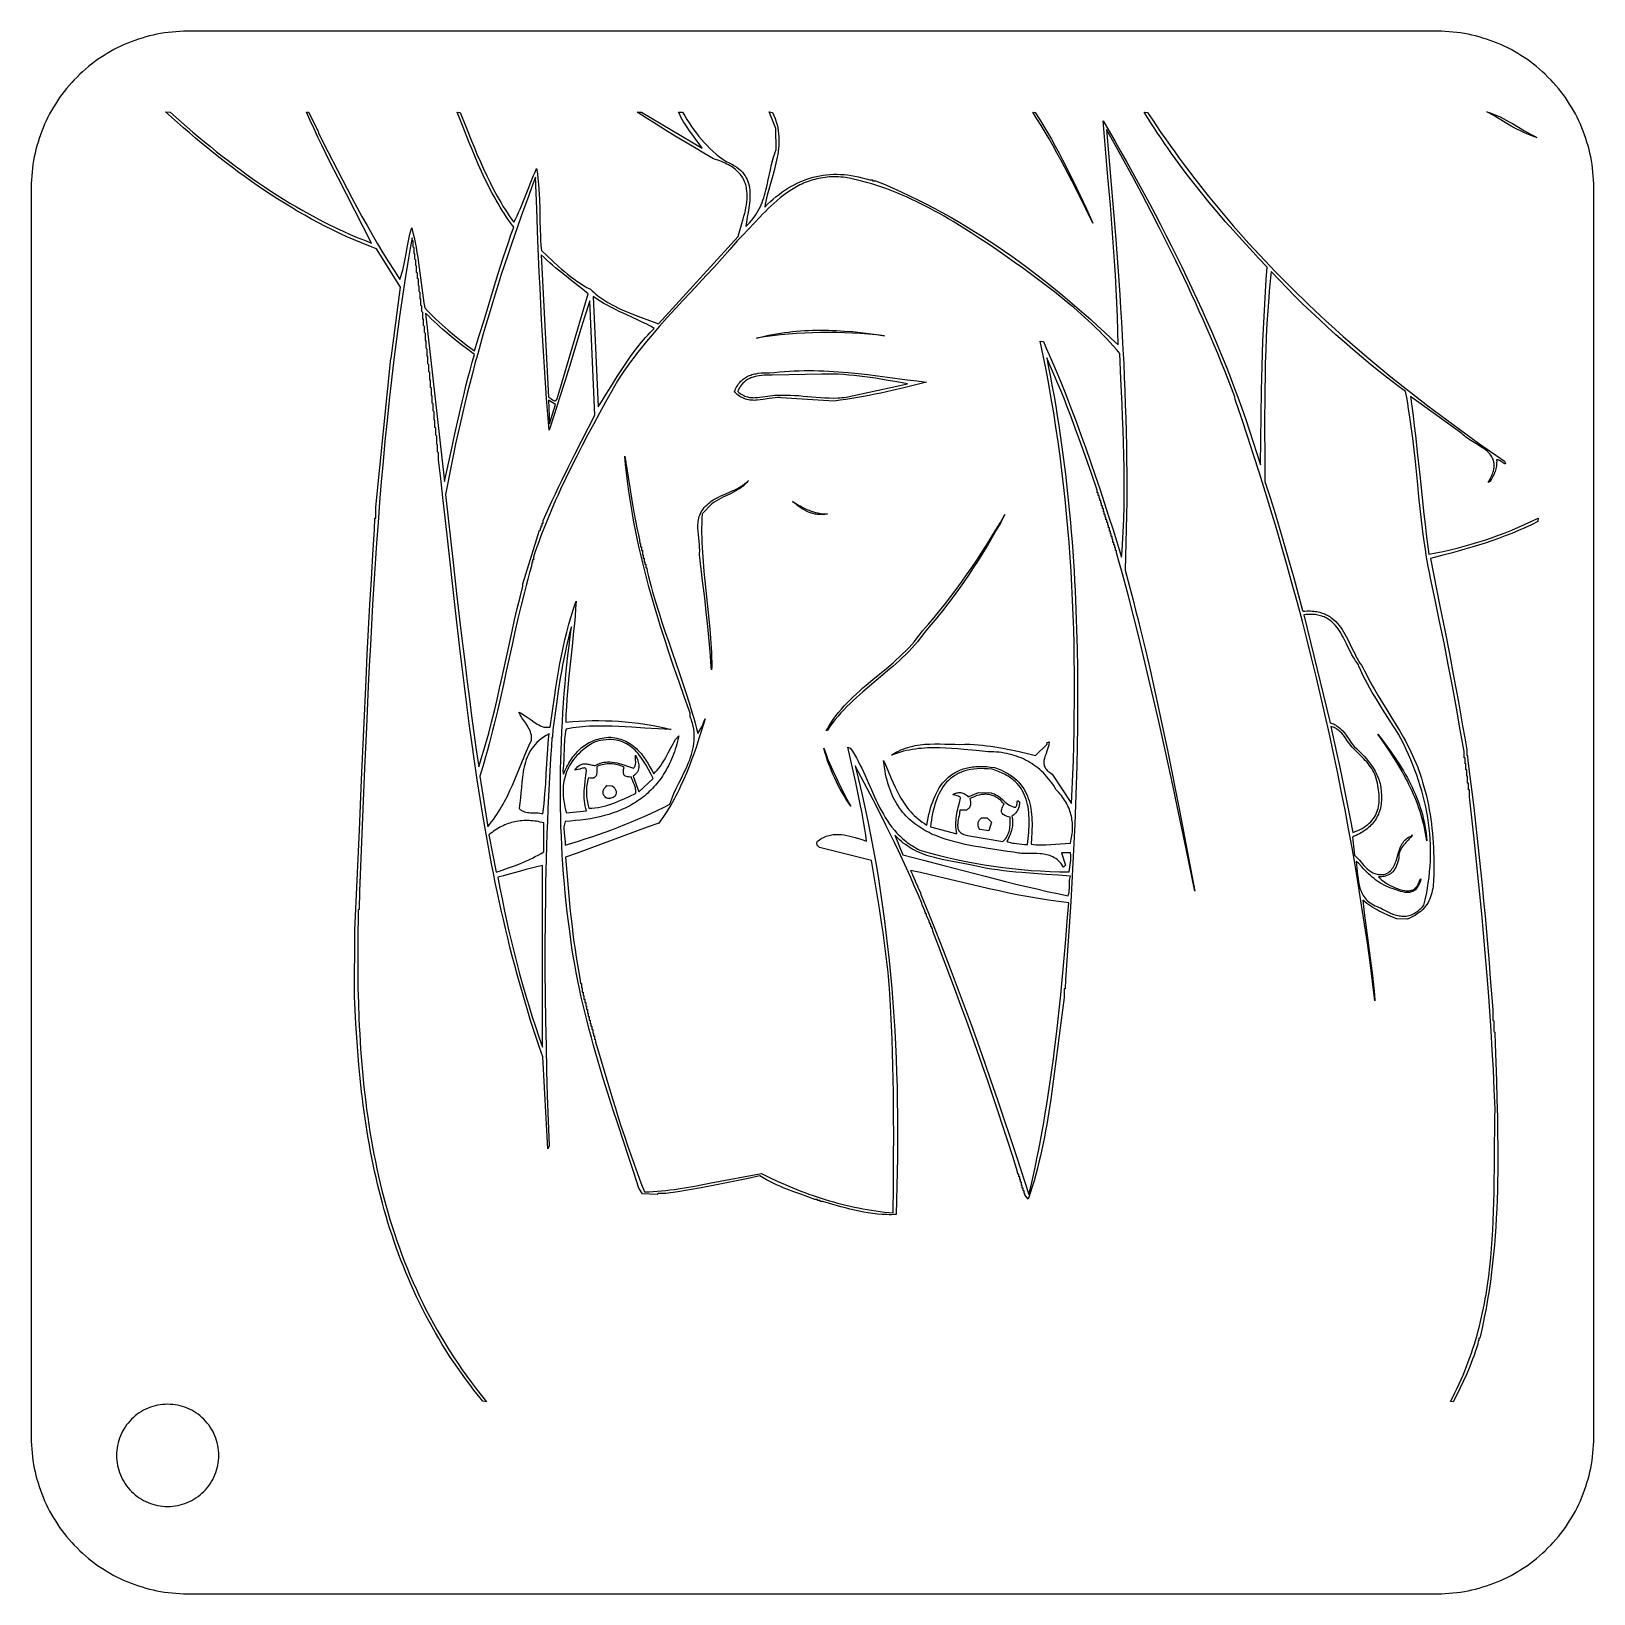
# Model space of a CAD drawing. Header units: metres. Extents: x 0 to 50, y -0.1 to 49.9.
import ezdxf

# ---------------------------------------------------------------- set-up
doc = ezdxf.new("R2010")
doc.units = ezdxf.units.M

msp = doc.modelspace()

# ---------------------------------------------------------------- linework, layer by layer
for points in [[(5, -0.062734), (45, -0.062734), (45, -0.062734), (45.124153, -0.061194), (45.247936, -0.056589), (45.371298, -0.04894), (45.494189, -0.038267), (45.616556, -0.024593), (45.738349, -0.007938), (45.859516, 0.011675), (45.980007, 0.034227), (46.099769, 0.059696), (46.218752, 0.088061), (46.336905, 0.1193), (46.454176, 0.153392), (46.570514, 0.190316), (46.685867, 0.230051), (46.800186, 0.272576), (46.913417, 0.317868), (47.025511, 0.365908), (47.136415, 0.416674), (47.24608, 0.470145), (47.354452, 0.526299), (47.461482, 0.585115), (47.567118, 0.646572), (47.671308, 0.710649), (47.774003, 0.777325), (47.875149, 0.846578), (47.974696, 0.918387), (48.072593, 0.992731), (48.168789, 1.069589), (48.263232, 1.148939), (48.355872, 1.23076), (48.446656, 1.315032), (48.535534, 1.401732), (48.535534, 1.401732), (48.622234, 1.49061), (48.706506, 1.581394), (48.788327, 1.674034), (48.867677, 1.768477), (48.944535, 1.864673), (49.018879, 1.96257), (49.090688, 2.062117), (49.159941, 2.163264), (49.226617, 2.265958), (49.290694, 2.370148), (49.352151, 2.475784), (49.410967, 2.582814), (49.467121, 2.691186), (49.520592, 2.800851), (49.571358, 2.911755), (49.619398, 3.023849), (49.66469, 3.137081), (49.707215, 3.251399), (49.74695, 3.366752), (49.783874, 3.48309), (49.817966, 3.600361), (49.849205, 3.718514), (49.87757, 3.837497), (49.903039, 3.957259), (49.925591, 4.07775), (49.945205, 4.198917), (49.961859, 4.32071), (49.975533, 4.443078), (49.986206, 4.565968), (49.993855, 4.68933), (49.99846, 4.813114), (50, 4.937266), (50, 44.937266), (50, 44.937266), (49.99846, 45.061419), (49.993855, 45.185202), (49.986206, 45.308564), (49.975533, 45.431455), (49.961859, 45.553822), (49.945205, 45.675615), (49.925591, 45.796782), (49.903039, 45.917273), (49.87757, 46.037035), (49.849205, 46.156018), (49.817966, 46.274171), (49.783874, 46.391442), (49.74695, 46.50778), (49.707215, 46.623133), (49.66469, 46.737452), (49.619398, 46.850683), (49.571358, 46.962777), (49.520592, 47.073682), (49.467121, 47.183346), (49.410967, 47.291718), (49.352151, 47.398748), (49.290694, 47.504384), (49.226617, 47.608575), (49.159941, 47.711269), (49.090688, 47.812415), (49.018879, 47.911962), (48.944535, 48.00986), (48.867677, 48.106055), (48.788327, 48.200499), (48.706506, 48.293138), (48.622234, 48.383922), (48.535534, 48.4728), (48.535534, 48.4728), (48.446656, 48.5595), (48.355872, 48.643772), (48.263232, 48.725593), (48.168789, 48.804944), (48.072593, 48.881801), (47.974696, 48.956145), (47.875149, 49.027954), (47.774003, 49.097207), (47.671308, 49.163883), (47.567118, 49.22796), (47.461482, 49.289417), (47.354452, 49.348234), (47.24608, 49.404387), (47.136415, 49.457858), (47.025511, 49.508624), (46.913417, 49.556664), (46.800186, 49.601957), (46.685867, 49.644481), (46.570514, 49.684216), (46.454176, 49.72114), (46.336905, 49.755232), (46.218752, 49.786471), (46.099769, 49.814836), (45.980007, 49.840305), (45.859516, 49.862857), (45.738349, 49.882471), (45.616556, 49.899125), (45.494189, 49.912799), (45.371298, 49.923472), (45.247936, 49.931121), (45.124153, 49.935726), (45, 49.937266), (5, 49.937266), (5, 49.937266), (4.875847, 49.935726), (4.752064, 49.931121), (4.628702, 49.923472), (4.505811, 49.912799), (4.383444, 49.899125), (4.261651, 49.882471), (4.140484, 49.862857), (4.019993, 49.840305), (3.900231, 49.814836), (3.781248, 49.786471), (3.663095, 49.755232), (3.545824, 49.72114), (3.429486, 49.684216), (3.314133, 49.644481), (3.199814, 49.601957), (3.086583, 49.556664), (2.974489, 49.508624), (2.863585, 49.457858), (2.75392, 49.404387), (2.645548, 49.348234), (2.538518, 49.289417), (2.432882, 49.22796), (2.328692, 49.163883), (2.225997, 49.097207), (2.124851, 49.027954), (2.025304, 48.956145), (1.927407, 48.881801), (1.831211, 48.804944), (1.736768, 48.725593), (1.644128, 48.643772), (1.553344, 48.5595), (1.464466, 48.4728), (1.464466, 48.4728), (1.377766, 48.383922), (1.293494, 48.293138), (1.211673, 48.200499), (1.132323, 48.106055), (1.055465, 48.00986), (0.981121, 47.911962), (0.909312, 47.812415), (0.840059, 47.711269), (0.773383, 47.608575), (0.709306, 47.504384), (0.647849, 47.398748), (0.589033, 47.291718), (0.532879, 47.183346), (0.479408, 47.073682), (0.428642, 46.962777), (0.380602, 46.850683), (0.33531, 46.737452), (0.292785, 46.623133), (0.25305, 46.50778), (0.216126, 46.391442), (0.182034, 46.274171), (0.150795, 46.156018), (0.12243, 46.037035), (0.096961, 45.917273), (0.074409, 45.796782), (0.054795, 45.675615), (0.038141, 45.553822), (0.024467, 45.431455), (0.013794, 45.308564), (0.006145, 45.185202), (0.00154, 45.061419), (0, 44.937266), (0, 4.937266), (0, 4.937266), (0.00154, 4.813114), (0.006145, 4.68933), (0.013794, 4.565968), (0.024467, 4.443078), (0.038141, 4.32071), (0.054795, 4.198917), (0.074409, 4.07775), (0.096961, 3.957259), (0.12243, 3.837497), (0.150795, 3.718514), (0.182034, 3.600361), (0.216126, 3.48309), (0.25305, 3.366753), (0.292785, 3.251399), (0.335309, 3.137081), (0.380602, 3.023849), (0.428642, 2.911755), (0.479408, 2.800851), (0.532879, 2.691187), (0.589033, 2.582814), (0.647849, 2.475784), (0.709306, 2.370148), (0.773383, 2.265958), (0.840059, 2.163264), (0.909312, 2.062117), (0.981121, 1.96257), (1.055465, 1.864673), (1.132323, 1.768477), (1.211673, 1.674034), (1.293494, 1.581394), (1.377766, 1.49061), (1.464466, 1.401732), (1.464466, 1.401732), (1.553344, 1.315032), (1.644128, 1.23076), (1.736768, 1.148939), (1.831211, 1.069589), (1.927407, 0.992731), (2.025304, 0.918387), (2.124851, 0.846578), (2.225997, 0.777325), (2.328692, 0.710649), (2.432882, 0.646572), (2.538518, 0.585115), (2.645548, 0.526299), (2.75392, 0.470145), (2.863585, 0.416674), (2.974489, 0.365908), (3.086583, 0.317868), (3.199814, 0.272576), (3.314133, 0.230051), (3.429486, 0.190316), (3.545824, 0.153392), (3.663095, 0.1193), (3.781248, 0.088061), (3.900231, 0.059696), (4.019993, 0.034227), (4.140484, 0.011675), (4.261651, -0.007938), (4.383444, -0.024593), (4.505811, -0.038267), (4.628702, -0.04894), (4.752064, -0.056589), (4.875847, -0.061194), (5, -0.062734)], [(4.30086, 47.353634), (4.445383, 47.347489), (4.445383, 47.347489), (4.626472, 47.185825), (4.80836, 47.025459), (4.991098, 46.866459), (5.174737, 46.708895), (5.359329, 46.552836), (5.544923, 46.398351), (5.731572, 46.245508), (5.919325, 46.094377), (6.108235, 45.945027), (6.298352, 45.797527), (6.489728, 45.651946), (6.682413, 45.508353), (6.876458, 45.366817), (7.071914, 45.227406), (7.268833, 45.090191), (7.467266, 44.95524), (7.667262, 44.822621), (7.868874, 44.692405), (8.072153, 44.56466), (8.277149, 44.439455), (8.483914, 44.316859), (8.692498, 44.196941), (8.902953, 44.07977), (9.115329, 43.965415), (9.329678, 43.853946), (9.546051, 43.745431), (9.764498, 43.639939), (9.985072, 43.53754), (10.207821, 43.438301), (10.432799, 43.342294), (10.660056, 43.249585), (10.889642, 43.160245), (10.889642, 43.160245), (10.626411, 43.682224), (10.359512, 44.202469), (10.09118, 44.722057), (9.82365, 45.242061), (9.559159, 45.763556), (9.428751, 46.025199), (9.299941, 46.287618), (9.173008, 46.550947), (9.048232, 46.815321), (8.925891, 47.080874), (8.806267, 47.347741), (8.876632, 47.352151), (9.181267, 46.739488), (9.188363, 46.680761), (9.188363, 46.680761), (9.492655, 46.085566), (9.797838, 45.49109), (10.106554, 44.898292), (10.263063, 44.602821), (10.421445, 44.308129), (10.582031, 44.014335), (10.745152, 43.721559), (10.911137, 43.429922), (11.080316, 43.139543), (11.25302, 42.850541), (11.429578, 42.563036), (11.610322, 42.277149), (11.795581, 41.992999), (11.795581, 41.992999), (11.830169, 42.092513), (11.861102, 42.19303), (11.888851, 42.294451), (11.913888, 42.396677), (11.936685, 42.499611), (11.957715, 42.603155), (11.996361, 42.811678), (12.033601, 43.021461), (12.073214, 43.23172), (12.09509, 43.336782), (12.118975, 43.441668), (12.145342, 43.546281), (12.174662, 43.650521), (12.174662, 43.650521), (12.214948, 43.492453), (12.251376, 43.333703), (12.284367, 43.174352), (12.314344, 43.014479), (12.341725, 42.854165), (12.366934, 42.693489), (12.412514, 42.371372), (12.496118, 41.726308), (12.540879, 41.404638), (12.565472, 41.244299), (12.592102, 41.084396), (12.592102, 41.084396), (12.681883, 40.990827), (12.772908, 40.898512), (12.865182, 40.807394), (12.958712, 40.717417), (13.053501, 40.628524), (13.149556, 40.540658), (13.246882, 40.453763), (13.345483, 40.367781), (13.546535, 40.198333), (13.752753, 40.031859), (13.964179, 39.867905), (14.180856, 39.706019), (14.180856, 39.706019), (14.336813, 40.200814), (14.489522, 40.697029), (14.79234, 41.691032), (14.946022, 42.187476), (15.103601, 42.682652), (15.18441, 42.929555), (15.266863, 43.175889), (15.351184, 43.42157), (15.437595, 43.666514), (15.437595, 43.666514), (15.360044, 43.771966), (15.284606, 43.878383), (15.211206, 43.985728), (15.13977, 44.093969), (15.070221, 44.20307), (15.002486, 44.312997), (14.936489, 44.423715), (14.872154, 44.535191), (14.809407, 44.647389), (14.748174, 44.760275), (14.688377, 44.873815), (14.629943, 44.987975), (14.516863, 45.218014), (14.408331, 45.450117), (14.303748, 45.684008), (14.202512, 45.919412), (14.104023, 46.156054), (14.00768, 46.393658), (13.81903, 46.870648), (13.631755, 47.34818), (13.724675, 47.338736), (13.724675, 47.338736), (13.906263, 46.885093), (14.088031, 46.432273), (14.180429, 46.206688), (14.274605, 45.981926), (14.371138, 45.758195), (14.470607, 45.5357), (14.57359, 45.314648), (14.680663, 45.095245), (14.792406, 44.877697), (14.909397, 44.662209), (14.97004, 44.555303), (15.032213, 44.448989), (15.095986, 44.343293), (15.161432, 44.238242), (15.228624, 44.13386), (15.297633, 44.030174), (15.368533, 43.92721), (15.441394, 43.824992), (15.441394, 43.824992), (15.496095, 43.926861), (15.547814, 44.030087), (15.596931, 44.134532), (15.643827, 44.240057), (15.688884, 44.346526), (15.732481, 44.453801), (15.816823, 44.670216), (15.8999, 44.8882), (15.984759, 45.106652), (16.028808, 45.215709), (16.074446, 45.324469), (16.122053, 45.432796), (16.17201, 45.54055), (16.17201, 45.54055), (16.195647, 45.378271), (16.215031, 45.215589), (16.230667, 45.052549), (16.243065, 44.889196), (16.25273, 44.725575), (16.260171, 44.561733), (16.270409, 44.233562), (16.27784, 43.905046), (16.286521, 43.576549), (16.292599, 43.41242), (16.300513, 43.248431), (16.310769, 43.084628), (16.323875, 42.921057), (16.323875, 42.921057), (16.506078, 42.748133), (16.689533, 42.576576), (16.87563, 42.408255), (16.970104, 42.325892), (17.065759, 42.245038), (17.16277, 42.165928), (17.26131, 42.088795), (17.361554, 42.013872), (17.463674, 41.941392), (17.567845, 41.871591), (17.67424, 41.804701), (17.783033, 41.740955), (17.894398, 41.680587), (17.894398, 41.680587), (17.952088, 41.625633), (18.010952, 41.572901), (18.070938, 41.522301), (18.131996, 41.473742), (18.194076, 41.42713), (18.257127, 41.382376), (18.321098, 41.339387), (18.385939, 41.298072), (18.451598, 41.258339), (18.518026, 41.220097), (18.585172, 41.183254), (18.652985, 41.147719), (18.790408, 41.080207), (18.929893, 41.016827), (19.071033, 40.956847), (19.213423, 40.899535), (19.356658, 40.844159), (19.500334, 40.789986), (19.787385, 40.682321), (19.92995, 40.627365), (20.071334, 40.570683), (22.619446, 43.372324), (22.619446, 43.372324), (22.674123, 43.558383), (22.729533, 43.744818), (22.782549, 43.930669), (22.80718, 44.023075), (22.830039, 44.114975), (22.850735, 44.206249), (22.868875, 44.296776), (22.88407, 44.386438), (22.895927, 44.475113), (22.904055, 44.562682), (22.908064, 44.649025), (22.907562, 44.734021), (22.902158, 44.817552), (22.89146, 44.899496), (22.884004, 44.939835), (22.875077, 44.979734), (22.864632, 45.019175), (22.852619, 45.058145), (22.838989, 45.096628), (22.823694, 45.13461), (22.806684, 45.172075), (22.78791, 45.209009), (22.767324, 45.245396), (22.744877, 45.281222), (22.72052, 45.31647), (22.694203, 45.351128), (22.665879, 45.385178), (22.635497, 45.418608), (22.60301, 45.4514), (22.568368, 45.483541), (22.531523, 45.515015), (22.492425, 45.545808), (22.451026, 45.575904), (22.407276, 45.605289), (22.361127, 45.633947), (22.31253, 45.661863), (22.261436, 45.689023), (22.207796, 45.715411), (22.151562, 45.741012), (22.092683, 45.765812), (22.031112, 45.789795), (21.9668, 45.812947), (21.899697, 45.835252), (21.829754, 45.856695), (21.829754, 45.856695), (21.524717, 46.034122), (21.219054, 46.214492), (20.913003, 46.397638), (20.606805, 46.583391), (20.3007, 46.771584), (19.994929, 46.962048), (19.68973, 47.154616), (19.385344, 47.349121), (19.530532, 47.353086), (21.474527, 46.198268), (21.474527, 46.198268), (21.372394, 46.336999), (21.268986, 46.475079), (21.16598, 46.613529), (21.065055, 46.753365), (20.967887, 46.895607), (20.921237, 46.967948), (20.876155, 47.041273), (20.832851, 47.115708), (20.791535, 47.191382), (20.752417, 47.268421), (20.715706, 47.346952), (20.843229, 47.344256), (20.843229, 47.344256), (20.912803, 47.228503), (20.983828, 47.114349), (21.056495, 47.00194), (21.130997, 46.891423), (21.207525, 46.782945), (21.28627, 46.676652), (21.367422, 46.57269), (21.451175, 46.471208), (21.537719, 46.37235), (21.627245, 46.276265), (21.719945, 46.183099), (21.816011, 46.092998), (21.915633, 46.006109), (22.019003, 45.922578), (22.126313, 45.842554), (22.237754, 45.766181), (22.237754, 45.766181), (22.33397, 45.723753), (22.42224, 45.679067), (22.502863, 45.632206), (22.576142, 45.58325), (22.642376, 45.532279), (22.701867, 45.479375), (22.754917, 45.424618), (22.801825, 45.368089), (22.842893, 45.309869), (22.878421, 45.250039), (22.908711, 45.188678), (22.934064, 45.125869), (22.95478, 45.061692), (22.971161, 44.996227), (22.983507, 44.929556), (22.99212, 44.861759), (22.997299, 44.792916), (22.999347, 44.72311), (22.998565, 44.652419), (22.995252, 44.580926), (22.98971, 44.508711), (22.982241, 44.435855), (22.962721, 44.288542), (22.939101, 44.139634), (22.913787, 43.989775), (22.889188, 43.839614), (22.867711, 43.689795), (22.867711, 43.689795), (22.933888, 43.751385), (22.995583, 43.814862), (23.053012, 43.880137), (23.106392, 43.947119), (23.155938, 44.015718), (23.201865, 44.085844), (23.244391, 44.157406), (23.283731, 44.230316), (23.3201, 44.304482), (23.353715, 44.379816), (23.384792, 44.456225), (23.413545, 44.533622), (23.440192, 44.611915), (23.464948, 44.691015), (23.48803, 44.770831), (23.509651, 44.851274), (23.549381, 45.013679), (23.585866, 45.177509), (23.656004, 45.506562), (23.693113, 45.670345), (23.733884, 45.832672), (23.756182, 45.913064), (23.780044, 45.992821), (23.805685, 46.071855), (23.83332, 46.150074), (23.822209, 46.825262), (23.613512, 47.353766), (23.722715, 47.33881), (23.722715, 47.33881), (23.767126, 47.239899), (23.805405, 47.141577), (23.83783, 47.043812), (23.864675, 46.946575), (23.886217, 46.849832), (23.902733, 46.753553), (23.914497, 46.657706), (23.921787, 46.56226), (23.924877, 46.467184), (23.924044, 46.372445), (23.919564, 46.278013), (23.911714, 46.183856), (23.900768, 46.089944), (23.887003, 45.996243), (23.870695, 45.902724), (23.85212, 45.809355), (23.831555, 45.716103), (23.809274, 45.622939), (23.760671, 45.436745), (23.708519, 45.250522), (23.655028, 45.064018), (23.602404, 44.876983), (23.552856, 44.689165), (23.529926, 44.594884), (23.508592, 44.500314), (23.489132, 44.405422), (23.47182, 44.310177), (23.47182, 44.310177), (23.561194, 44.399601), (23.651557, 44.485135), (23.742911, 44.566764), (23.835259, 44.644476), (23.928603, 44.718258), (24.022946, 44.788098), (24.11829, 44.853982), (24.214636, 44.915898), (24.311989, 44.973833), (24.41035, 45.027775), (24.509721, 45.07771), (24.610105, 45.123626), (24.711504, 45.16551), (24.813921, 45.203349), (24.917358, 45.237131), (25.021818, 45.266842), (25.127302, 45.29247), (25.233813, 45.314002), (25.341354, 45.331425), (25.449927, 45.344727), (25.559535, 45.353895), (25.670179, 45.358915), (25.781862, 45.359776), (25.894587, 45.356464), (26.008356, 45.348967), (26.123171, 45.337272), (26.239035, 45.321366), (26.35595, 45.301236), (26.473918, 45.276869), (26.592943, 45.248253), (26.713025, 45.215376), (26.834168, 45.178223), (26.917749, 45.178553), (26.917749, 45.150666), (27.013397, 45.154382), (27.013397, 45.154382), (27.289245, 45.040027), (27.562479, 44.921892), (27.833148, 44.800034), (28.101299, 44.67451), (28.366979, 44.545377), (28.630236, 44.412693), (28.891117, 44.276514), (29.149668, 44.136898), (29.405937, 43.993901), (29.659973, 43.847582), (29.91182, 43.697996), (30.161528, 43.545202), (30.409143, 43.389256), (30.654713, 43.230215), (30.898284, 43.068137), (31.139904, 42.903078), (31.379621, 42.735097), (31.617481, 42.564249), (31.853532, 42.390593), (32.087821, 42.214184), (32.320396, 42.035081), (32.551303, 41.853341), (32.780589, 41.66902), (33.008303, 41.482176), (33.234492, 41.292866), (33.459202, 41.101147), (33.68248, 40.907076), (33.904375, 40.710711), (34.124934, 40.512107), (34.344203, 40.311324), (34.56223, 40.108417), (34.779062, 39.903444), (34.779062, 39.903444), (34.771337, 40.349319), (34.758661, 40.795336), (34.741471, 41.241525), (34.720205, 41.687916), (34.695301, 42.134537), (34.667198, 42.58142), (34.636332, 43.028594), (34.603142, 43.476089), (34.568066, 43.923934), (34.531543, 44.37216), (34.455902, 45.269872), (34.379724, 46.169464), (34.306511, 47.071174), (34.306511, 47.071174), (34.684244, 46.413184), (34.871178, 46.083289), (35.056708, 45.752738), (35.240749, 45.42149), (35.423216, 45.089504), (35.604021, 44.756737), (35.783079, 44.423149), (35.960304, 44.088697), (36.13561, 43.75334), (36.308911, 43.417037), (36.480122, 43.079745), (36.649155, 42.741424), (36.815926, 42.402031), (36.980347, 42.061525), (37.142334, 41.719865), (37.3018, 41.377009), (37.458659, 41.032915), (37.612825, 40.687541), (37.764213, 40.340847), (37.912736, 39.99279), (38.058308, 39.64333), (38.200844, 39.292423), (38.340256, 38.94003), (38.476461, 38.586108), (38.60937, 38.230615), (38.738899, 37.87351), (38.864962, 37.514752), (38.987472, 37.154299), (39.106343, 36.792109), (39.22149, 36.42814), (39.332827, 36.062352), (39.332827, 36.062352), (39.341656, 36.853147), (39.352545, 37.644246), (39.367073, 38.435574), (39.376196, 38.831299), (39.386821, 39.227053), (39.399147, 39.622826), (39.41337, 40.018607), (39.429689, 40.414389), (39.4483, 40.810161), (39.469403, 41.205913), (39.493193, 41.601636), (39.519869, 41.997321), (39.549628, 42.392958), (39.549628, 42.392958), (39.275448, 42.679974), (39.004233, 42.969429), (38.73615, 43.261448), (38.471367, 43.556158), (38.21005, 43.853686), (37.952366, 44.154158), (37.698483, 44.457699), (37.448568, 44.764438), (37.202787, 45.0745), (36.961309, 45.388011), (36.724299, 45.705098), (36.607523, 45.865022), (36.491926, 46.025887), (36.37753, 46.187709), (36.264356, 46.350505), (36.152425, 46.514289), (36.041757, 46.679078), (35.932374, 46.844887), (35.824295, 47.011733), (35.717543, 47.17963), (35.612138, 47.348596), (35.725105, 47.334597), (35.725105, 47.334597), (35.865598, 47.121083), (36.007542, 46.909073), (36.150926, 46.698555), (36.295738, 46.489517), (36.441966, 46.281946), (36.589597, 46.075829), (36.738621, 45.871154), (36.889026, 45.667908), (37.040798, 45.46608), (37.193927, 45.265656), (37.348401, 45.066624), (37.504207, 44.868972), (37.661334, 44.672687), (37.81977, 44.477757), (37.979503, 44.284168), (38.140521, 44.09191), (38.302812, 43.900969), (38.466365, 43.711332), (38.631167, 43.522988), (38.797206, 43.335924), (38.964472, 43.150127), (39.132951, 42.965585), (39.302632, 42.782286), (39.473503, 42.600216), (39.645552, 42.419364), (39.818767, 42.239717), (39.993137, 42.061262), (40.168649, 41.883987), (40.345291, 41.70788), (40.523053, 41.532929), (40.701921, 41.359119), (40.881884, 41.18644), (41.062929, 41.014879), (41.245046, 40.844423), (41.428223, 40.675059), (41.612446, 40.506776), (41.983988, 40.173401), (42.359576, 39.844197), (42.739115, 39.519065), (43.122511, 39.197905), (43.509668, 38.880616), (43.900492, 38.5671), (44.294886, 38.257257), (44.692756, 37.950987), (45.094007, 37.648189), (45.498543, 37.348764), (45.90627, 37.052613), (46.317093, 36.759636), (46.730915, 36.469733), (47.147643, 36.182803), (47.172162, 36.09235), (47.172162, 36.09235), (47.152897, 36.097384), (47.134562, 36.104419), (47.11701, 36.113106), (47.10009, 36.123098), (47.067551, 36.145609), (47.035752, 36.169172), (47.003499, 36.191008), (46.986829, 36.20041), (46.969599, 36.208338), (46.951658, 36.214444), (46.932857, 36.218382), (46.913048, 36.219804), (46.892081, 36.218361), (46.892081, 36.218361), (46.893658, 36.168722), (46.892702, 36.120292), (46.889343, 36.072997), (46.883711, 36.026765), (46.875937, 35.981524), (46.866151, 35.937201), (46.854483, 35.893723), (46.841062, 35.851018), (46.82602, 35.809012), (46.809487, 35.767634), (46.772465, 35.686468), (46.731039, 35.606939), (46.68625, 35.528465), (46.616233, 35.493789), (46.616233, 35.493789), (46.671026, 35.587145), (46.694812, 35.631861), (46.716263, 35.675308), (46.735434, 35.717515), (46.752379, 35.758511), (46.767151, 35.798327), (46.779805, 35.83699), (46.790396, 35.874531), (46.798976, 35.910979), (46.805602, 35.946363), (46.810326, 35.980713), (46.813203, 36.014057), (46.814287, 36.046425), (46.813632, 36.077847), (46.811293, 36.108351), (46.807324, 36.137968), (46.801778, 36.166725), (46.794711, 36.194654), (46.786175, 36.221782), (46.776226, 36.24814), (46.764918, 36.273757), (46.738439, 36.322883), (46.707173, 36.369396), (46.671553, 36.41353), (46.632013, 36.455519), (46.588985, 36.495599), (46.542904, 36.534003), (46.494202, 36.570967), (46.443314, 36.606724), (46.390672, 36.64151), (46.281862, 36.709105), (46.171242, 36.775629), (46.062277, 36.842957), (46.009499, 36.877509), (45.958436, 36.912967), (45.90952, 36.949564), (45.863186, 36.987535), (45.819867, 37.027114), (45.779996, 37.068537), (44.137647, 38.25146), (44.137647, 38.25146), (44.180194, 37.939866), (44.22039, 37.627823), (44.258571, 37.315319), (44.295072, 37.002341), (44.364373, 36.374917), (44.430974, 35.745454), (44.497554, 35.113855), (44.566792, 34.480023), (44.603247, 34.162239), (44.64137, 33.84386), (44.681499, 33.524874), (44.723968, 33.205269), (44.723968, 33.205269), (44.951914, 33.247601), (45.178604, 33.294035), (45.404045, 33.344538), (45.628242, 33.39908), (45.851202, 33.457631), (46.072933, 33.520159), (46.293442, 33.586633), (46.512734, 33.657023), (46.730817, 33.731298), (46.947698, 33.809427), (47.163383, 33.891379), (47.377879, 33.977124), (47.591193, 34.066629), (47.803332, 34.159866), (48.014302, 34.256802), (48.224111, 34.357407), (48.210215, 34.245786), (48.210215, 34.245786), (48.004805, 34.144426), (47.797904, 34.04818), (47.589562, 33.956738), (47.379829, 33.869788), (47.168755, 33.78702), (46.95639, 33.708122), (46.742785, 33.632784), (46.527989, 33.560694), (46.312052, 33.491541), (46.095024, 33.425015), (45.876955, 33.360805), (45.657895, 33.298599), (45.437895, 33.238087), (45.217004, 33.178957), (44.77275, 33.063601), (44.77275, 33.063601), (45.07736, 31.53789), (45.229413, 30.774103), (45.379527, 30.009488), (45.526369, 29.243891), (45.66861, 28.477157), (45.73759, 28.093315), (45.80492, 27.709131), (45.870435, 27.324586), (45.933968, 26.939659), (45.937059, 26.772911), (45.964946, 26.745024), (45.975628, 26.591323), (45.975628, 26.591323), (46.038964, 26.093312), (46.100218, 25.595433), (46.159438, 25.097668), (46.21667, 24.6), (46.271963, 24.10241), (46.325364, 23.604881), (46.37692, 23.107395), (46.426679, 22.609934), (46.474688, 22.112481), (46.520994, 21.615018), (46.565646, 21.117527), (46.60869, 20.61999), (46.650175, 20.122389), (46.690147, 19.624707), (46.765742, 18.629029), (46.773685, 18.295161), (46.801573, 18.267274), (46.801573, 17.932625), (46.82946, 17.904738), (46.848805, 17.527968), (46.848805, 17.527968), (46.884695, 16.354002), (46.901187, 15.767512), (46.914909, 15.181423), (46.924511, 14.595788), (46.927345, 14.303157), (46.928643, 14.01066), (46.928235, 13.718304), (46.925953, 13.426094), (46.921628, 13.134037), (46.915091, 12.842141), (46.906174, 12.550412), (46.894708, 12.258856), (46.880523, 11.967481), (46.863452, 11.676293), (46.843325, 11.385298), (46.819973, 11.094504), (46.793227, 10.803917), (46.76292, 10.513543), (46.728881, 10.22339), (46.690943, 9.933464), (46.648936, 9.643772), (46.602692, 9.35432), (46.552041, 9.065115), (46.496815, 8.776165), (46.436845, 8.487474), (46.371963, 8.199051), (46.355372, 8.116283), (46.327484, 8.116283), (46.327484, 8.032621), (46.299597, 8.032621), (46.290465, 7.91903), (46.290465, 7.91903), (46.251183, 7.798914), (46.21044, 7.679549), (46.168261, 7.560913), (46.124674, 7.442987), (46.079703, 7.325753), (46.033373, 7.20919), (45.936744, 6.978), (45.834992, 6.749261), (45.728322, 6.522816), (45.61694, 6.298509), (45.501052, 6.076183), (45.412564, 6.093634), (45.412564, 6.093634), (45.486416, 6.23239), (45.557617, 6.37153), (45.626216, 6.511046), (45.692261, 6.650932), (45.755802, 6.79118), (45.816889, 6.931783), (45.87557, 7.072734), (45.931895, 7.214026), (45.985913, 7.355652), (46.037673, 7.497604), (46.087225, 7.639876), (46.134617, 7.78246), (46.179898, 7.92535), (46.223119, 8.068537), (46.264328, 8.212016), (46.303574, 8.355778), (46.340907, 8.499817), (46.376376, 8.644126), (46.41003, 8.788698), (46.441918, 8.933524), (46.47209, 9.078599), (46.500594, 9.223915), (46.52748, 9.369466), (46.552797, 9.515243), (46.576595, 9.661239), (46.598922, 9.807449), (46.639361, 10.100477), (46.67451, 10.394271), (46.70476, 10.688772), (46.730506, 10.983925), (46.752143, 11.279672), (46.770062, 11.575955), (46.784659, 11.87272), (46.796326, 12.169907), (46.805458, 12.46746), (46.812448, 12.765323), (46.81769, 13.063438), (46.824504, 13.660196), (46.82905, 14.257279), (46.834477, 14.854231), (46.838505, 15.152516), (46.843934, 15.450597), (46.843934, 15.450597), (46.81817, 16.0768), (46.787971, 16.702616), (46.753568, 17.328067), (46.715193, 17.953173), (46.673076, 18.577954), (46.627449, 19.202431), (46.578542, 19.826624), (46.526587, 20.450554), (46.471815, 21.074241), (46.414457, 21.697707), (46.354743, 22.320971), (46.292906, 22.944054), (46.229175, 23.566976), (46.163783, 24.189758), (46.028937, 25.434985), (46.020721, 25.657418), (45.992834, 25.657418), (45.992834, 25.880516), (45.964946, 25.880516), (45.964946, 26.103615), (45.937059, 26.103615), (45.937059, 26.298826), (45.909171, 26.298826), (45.909171, 26.494038), (45.881284, 26.494038), (45.881284, 26.689249), (45.853396, 26.689249), (45.848091, 26.88611), (45.848091, 26.88611), (45.730082, 27.583447), (45.607022, 28.279599), (45.479133, 28.974639), (45.346641, 29.66864), (45.20977, 30.361674), (45.068743, 31.053813), (44.923786, 31.745131), (44.775122, 32.435699), (44.775122, 32.435699), (44.738695, 32.620583), (44.704368, 32.805744), (44.672004, 32.991167), (44.641469, 33.176833), (44.612627, 33.362727), (44.585344, 33.548831), (44.53491, 33.9216), (44.489085, 34.295006), (44.446789, 34.668912), (44.406938, 35.043184), (44.368451, 35.417685), (44.291242, 36.166831), (44.250355, 36.541204), (44.206506, 36.915264), (44.15861, 37.288874), (44.105588, 37.661898), (44.076815, 37.848149), (44.046356, 38.034202), (44.014073, 38.220041), (43.979833, 38.405648), (43.979833, 38.405648), (43.692543, 38.621682), (43.407763, 38.84077), (43.125485, 39.062951), (42.845698, 39.288266), (42.568392, 39.516755), (42.293557, 39.748457), (42.021185, 39.983412), (41.751264, 40.22166), (41.483785, 40.463241), (41.218739, 40.708195), (40.956115, 40.956561), (40.695904, 41.20838), (40.438096, 41.463692), (40.182681, 41.722535), (39.92965, 41.98495), (39.678992, 42.250978), (39.678992, 42.250978), (39.656485, 42.041578), (39.635599, 41.832113), (39.616277, 41.622585), (39.598459, 41.412998), (39.567108, 40.993656), (39.541079, 40.574109), (39.519907, 40.154378), (39.503127, 39.734485), (39.490273, 39.314452), (39.480879, 38.894302), (39.474481, 38.474056), (39.470612, 38.053735), (39.468807, 37.633363), (39.4686, 37.21296), (39.471121, 36.372151), (39.474449, 35.531485), (39.474449, 35.531485), (39.640037, 35.020188), (39.800555, 34.507424), (39.956323, 33.993306), (40.107663, 33.477949), (40.254896, 32.961469), (40.398344, 32.443979), (40.538327, 31.925595), (40.675166, 31.40643), (40.697822, 31.378004), (40.697822, 31.378004), (40.758956, 31.382643), (40.818273, 31.385381), (40.875812, 31.386259), (40.931614, 31.38532), (40.985718, 31.382604), (41.038166, 31.378154), (41.088995, 31.372011), (41.138247, 31.364218), (41.185962, 31.354816), (41.232179, 31.343846), (41.276939, 31.331351), (41.320281, 31.317373), (41.362245, 31.301953), (41.402872, 31.285133), (41.442202, 31.266954), (41.480273, 31.247459), (41.517127, 31.22669), (41.552804, 31.204687), (41.587343, 31.181494), (41.620784, 31.157151), (41.684532, 31.105185), (41.74437, 31.049122), (41.800617, 30.989298), (41.853592, 30.926047), (41.903615, 30.859702), (41.951007, 30.790599), (41.996088, 30.719071), (42.039176, 30.645453), (42.080592, 30.570079), (42.120656, 30.493283), (42.198006, 30.336763), (42.273785, 30.178568), (42.350552, 30.02137), (42.390105, 29.943982), (42.430865, 29.867846), (42.473152, 29.793296), (42.517284, 29.720668), (42.563583, 29.650294), (42.612367, 29.58251), (42.612367, 29.58251), (42.668319, 29.465293), (42.726239, 29.349164), (42.785954, 29.234032), (42.847292, 29.119803), (42.910079, 29.006384), (42.974144, 28.893682), (43.105414, 28.670055), (43.239719, 28.448177), (43.375676, 28.227303), (43.511904, 28.006687), (43.647019, 27.785583), (43.779641, 27.563247), (43.908386, 27.338933), (43.970873, 27.225802), (44.031872, 27.111896), (44.091212, 26.997123), (44.148718, 26.88139), (44.204218, 26.764603), (44.25754, 26.64667), (44.30851, 26.527496), (44.356956, 26.40699), (44.402706, 26.285057), (44.445585, 26.161605), (44.485422, 26.036541), (44.522043, 25.90977), (44.522043, 25.90977), (44.566636, 25.763144), (44.60766, 25.615985), (44.645244, 25.468313), (44.679515, 25.320147), (44.710599, 25.171508), (44.738625, 25.022414), (44.76372, 24.872886), (44.78601, 24.722943), (44.805623, 24.572604), (44.822686, 24.421889), (44.837327, 24.270818), (44.849673, 24.119411), (44.859852, 23.967686), (44.867989, 23.815664), (44.874213, 23.663363), (44.878651, 23.510805), (44.878651, 23.510805), (44.879001, 23.36459), (44.880674, 23.217843), (44.881886, 23.071318), (44.880852, 22.925766), (44.875786, 22.781939), (44.871184, 22.710908), (44.864905, 22.64059), (44.856725, 22.57108), (44.846422, 22.502472), (44.833772, 22.434859), (44.818553, 22.368336), (44.800541, 22.302997), (44.779513, 22.238936), (44.755246, 22.176246), (44.727516, 22.115023), (44.696102, 22.055359), (44.660779, 21.997349), (44.621325, 21.941088), (44.577515, 21.886668), (44.529129, 21.834184), (44.475941, 21.783731), (44.417729, 21.735402), (44.35427, 21.689291), (44.285341, 21.645492), (44.210718, 21.6041), (44.130179, 21.565208), (44.043501, 21.528911), (43.702691, 21.537948), (43.702691, 21.537948), (43.55751, 21.592844), (43.414648, 21.651378), (43.274181, 21.71443), (43.204868, 21.747927), (43.136181, 21.782883), (43.06813, 21.81941), (43.000723, 21.857617), (42.93397, 21.897616), (42.867881, 21.939515), (42.802464, 21.983425), (42.737728, 22.029456), (42.673684, 22.077719), (42.61034, 22.128323), (42.61034, 22.128323), (42.657898, 21.727921), (42.708879, 21.326962), (42.814752, 20.523121), (42.866463, 20.120114), (42.915236, 19.716297), (42.959481, 19.311608), (42.979408, 19.108916), (42.997608, 18.905983), (42.997608, 18.905983), (42.920987, 19.522171), (42.840074, 20.137357), (42.75489, 20.751546), (42.665458, 21.364743), (42.571799, 21.976954), (42.473937, 22.588183), (42.371893, 23.198437), (42.265689, 23.807719), (42.155347, 24.416036), (42.040891, 25.023392), (41.922341, 25.629793), (41.799721, 26.235244), (41.673051, 26.83975), (41.542356, 27.443316), (41.407656, 28.045948), (41.268974, 28.64765), (41.126331, 29.248428), (40.979752, 29.848287), (40.829256, 30.447232), (40.674867, 31.045268), (40.516608, 31.642401), (40.354499, 32.238636), (40.188563, 32.833978), (40.018822, 33.428432), (39.8453, 34.022003), (39.668017, 34.614697), (39.486996, 35.206519), (39.302259, 35.797473), (39.113828, 36.387566), (38.921726, 36.976802), (38.725974, 37.565186), (38.526596, 38.152724), (38.513893, 38.238823), (38.513893, 38.238823), (38.407713, 38.516984), (38.299784, 38.794276), (38.190139, 39.070719), (38.078809, 39.346328), (37.965825, 39.621122), (37.85122, 39.895118), (37.735025, 40.168333), (37.617272, 40.440785), (37.497992, 40.712491), (37.377216, 40.983469), (37.254977, 41.253736), (37.131306, 41.523309), (37.006234, 41.792206), (36.879793, 42.060445), (36.622932, 42.595016), (36.360975, 43.127161), (36.094175, 43.65702), (35.822784, 44.184732), (35.547055, 44.710437), (35.267241, 45.234274), (34.983596, 45.756383), (34.696371, 46.276902), (34.40582, 46.795972), (34.40582, 46.795972), (34.484392, 45.915676), (34.560945, 45.035312), (34.634729, 44.154852), (34.704993, 43.274265), (34.770986, 42.393522), (34.831956, 41.512595), (34.860323, 41.072053), (34.887153, 40.631454), (34.912352, 40.190794), (34.935826, 39.75007), (34.957481, 39.309278), (34.977224, 38.868414), (34.99496, 38.427474), (35.010596, 37.986456), (35.024037, 37.545354), (35.035191, 37.104167), (35.043962, 36.662889), (35.050257, 36.221518), (35.053983, 35.780049), (35.055045, 35.33848), (35.05335, 34.896805), (35.048803, 34.455023), (35.041311, 34.013128), (35.03078, 33.571118), (35.017116, 33.128989), (35.000225, 32.686737), (35.000225, 32.686737), (35.087485, 32.369863), (35.172995, 32.052579), (35.256817, 31.7349), (35.339016, 31.416841), (35.419654, 31.098417), (35.498795, 30.779643), (35.652842, 30.141101), (35.801663, 29.501334), (35.945767, 28.860459), (36.085664, 28.218595), (36.221859, 27.575859), (36.354863, 26.93237), (36.485183, 26.288245), (36.613327, 25.643602), (36.739803, 24.99856), (36.989787, 23.707747), (37.239199, 22.416751), (37.239199, 22.416751), (36.956067, 23.777253), (36.670414, 25.13717), (36.525687, 25.816686), (36.379184, 26.495786), (36.230524, 27.174382), (36.079323, 27.852383), (35.925201, 28.5297), (35.767775, 29.206243), (35.606664, 29.881923), (35.441485, 30.556649), (35.271856, 31.230332), (35.097397, 31.902882), (34.917724, 32.57421), (34.825813, 32.909387), (34.732456, 33.244226), (34.726263, 33.326435), (34.698376, 33.326435), (34.698376, 33.410097), (34.670488, 33.410097), (34.670488, 33.493759), (34.642601, 33.493759), (34.642601, 33.577421), (34.614713, 33.577421), (34.614713, 33.688971), (34.586826, 33.688971), (34.586826, 33.772633), (34.558938, 33.772633), (34.558938, 33.856295), (34.531051, 33.856295), (34.531051, 33.939957), (34.503163, 33.939957), (34.503163, 34.051506), (34.475275, 34.051506), (34.475275, 34.135168), (34.447388, 34.135168), (34.447388, 34.21883), (34.4195, 34.21883), (34.4195, 34.302492), (34.391613, 34.302492), (34.391613, 34.386154), (34.363725, 34.386154), (34.363725, 34.469816), (34.335838, 34.469816), (34.335838, 34.553478), (34.30795, 34.553478), (34.30795, 34.665027), (34.280063, 34.665027), (34.280063, 34.748689), (34.252175, 34.748689), (34.252175, 34.832351), (34.224287, 34.832351), (34.224287, 34.916013), (34.1964, 34.916013), (34.1964, 34.999676), (34.168512, 34.999676), (34.168512, 35.083338), (34.140625, 35.083338), (34.140625, 35.167), (34.112737, 35.167), (34.104443, 35.252743), (34.104443, 35.252743), (33.923363, 35.789519), (33.738593, 36.324601), (33.549108, 36.857758), (33.452277, 37.123542), (33.353883, 37.388758), (33.253798, 37.653378), (33.151894, 37.917372), (33.048042, 38.180712), (32.942115, 38.443368), (32.833984, 38.705312), (32.723522, 38.966515), (32.610599, 39.226948), (32.495089, 39.486583), (32.495089, 39.486583), (32.55722, 39.177061), (32.616997, 38.86747), (32.674452, 38.557811), (32.729618, 38.248085), (32.782527, 37.938292), (32.833214, 37.628435), (32.881711, 37.318513), (32.928051, 37.008528), (32.972267, 36.698481), (33.014392, 36.388372), (33.05446, 36.078204), (33.092503, 35.767975), (33.128554, 35.457689), (33.162646, 35.147345), (33.194812, 34.836944), (33.225086, 34.526489), (33.2535, 34.215978), (33.280088, 33.905415), (33.304882, 33.594798), (33.327915, 33.28413), (33.349221, 32.973412), (33.368832, 32.662644), (33.386782, 32.351827), (33.403104, 32.040963), (33.41783, 31.730052), (33.430993, 31.419095), (33.442627, 31.108094), (33.452765, 30.797048), (33.468684, 30.174831), (33.479013, 29.55245), (33.484018, 28.929913), (33.483961, 28.307229), (33.479109, 27.684405), (33.469724, 27.061448), (33.456071, 26.438368), (33.438414, 25.815171), (33.417017, 25.191865), (33.392146, 24.568458), (33.364062, 23.944958), (33.333032, 23.321373), (33.299319, 22.69771), (33.263188, 22.073978), (33.224902, 21.450184), (33.184725, 20.826335), (33.099759, 19.578507), (33.080898, 19.299105), (33.05301, 19.299105), (33.056997, 19.016894), (33.056997, 19.016894), (32.997194, 18.610995), (32.941443, 18.204398), (32.888524, 17.797327), (32.837215, 17.390006), (32.734538, 16.575509), (32.680728, 16.168779), (32.62364, 15.762693), (32.562054, 15.357475), (32.529192, 15.155262), (32.494747, 14.953349), (32.458567, 14.751765), (32.420499, 14.550538), (32.380389, 14.349695), (32.338086, 14.149266), (32.293436, 13.949276), (32.246287, 13.749755), (32.196487, 13.550731), (32.143881, 13.352231), (32.088319, 13.154284), (32.029647, 12.956916), (31.967712, 12.760157), (31.902361, 12.564035), (31.798071, 12.697647), (31.798071, 12.745581), (31.770183, 12.745581), (31.770183, 12.829243), (31.742295, 12.829243), (31.742295, 12.912905), (31.714408, 12.912905), (31.714408, 12.996567), (31.68652, 12.996567), (31.68652, 13.108116), (31.658633, 13.108116), (31.658633, 13.191778), (31.630745, 13.191778), (31.630745, 13.27544), (31.602858, 13.27544), (31.602858, 13.359102), (31.57497, 13.359102), (31.562244, 13.443192), (31.562244, 13.443192), (31.408234, 13.930404), (31.251994, 14.416723), (31.09356, 14.902172), (30.932972, 15.38677), (30.770268, 15.870538), (30.605486, 16.353497), (30.438664, 16.835668), (30.269842, 17.31707), (30.099057, 17.797726), (29.926348, 18.277654), (29.751753, 18.756877), (29.57531, 19.235415), (29.397058, 19.713289), (29.217035, 20.190518), (29.03528, 20.667124), (28.851831, 21.143128), (28.84199, 21.223331), (28.814103, 21.223331), (28.814103, 21.279106), (28.786215, 21.279106), (28.786215, 21.362768), (28.758327, 21.362768), (28.758327, 21.418543), (28.73044, 21.418543), (28.73044, 21.459553), (28.646777, 21.645742), (28.646777, 21.697416), (28.61889, 21.697416), (28.61889, 21.753191), (28.591002, 21.753191), (28.591002, 21.794201), (28.50734, 21.98039), (28.494833, 22.032737), (28.494833, 22.032737), (28.377649, 22.314803), (28.257639, 22.595423), (28.134959, 22.874704), (28.009766, 23.152752), (27.882218, 23.429671), (27.752473, 23.705569), (27.620687, 23.98055), (27.487018, 24.25472), (27.351623, 24.528185), (27.21466, 24.801051), (26.936658, 25.345408), (26.654272, 25.888636), (26.368759, 26.431582), (26.368759, 26.431582), (26.477119, 25.989976), (26.580406, 25.547896), (26.678693, 25.105344), (26.77205, 24.662322), (26.860551, 24.218832), (26.944265, 23.774875), (27.023265, 23.330452), (27.097621, 22.885566), (27.167406, 22.440217), (27.232691, 21.994408), (27.293547, 21.54814), (27.350046, 21.101414), (27.402259, 20.654232), (27.450258, 20.206596), (27.494114, 19.758506), (27.533898, 19.309966), (27.569683, 18.860976), (27.601539, 18.411538), (27.629539, 17.961653), (27.653752, 17.511323), (27.674252, 17.06055), (27.691109, 16.609335), (27.704395, 16.157679), (27.714182, 15.705585), (27.72054, 15.253054), (27.723542, 14.800087), (27.723258, 14.346686), (27.719761, 13.892852), (27.713121, 13.438588), (27.70341, 12.983895), (27.6907, 12.528773), (27.675063, 12.073226), (27.675063, 12.073226), (27.600076, 12.069725), (27.525248, 12.067827), (27.450574, 12.067478), (27.376048, 12.068625), (27.22742, 12.075187), (27.079319, 12.08708), (26.9317, 12.103871), (26.78452, 12.125128), (26.637734, 12.150418), (26.491297, 12.179308), (26.345166, 12.211365), (26.199297, 12.246157), (26.053644, 12.28325), (25.908165, 12.322212), (25.617546, 12.404011), (25.327088, 12.488092), (25.244496, 12.494595), (25.244496, 12.522482), (25.160833, 12.522482), (25.160833, 12.55037), (25.074615, 12.558121), (25.074615, 12.558121), (24.623639, 12.719112), (24.399237, 12.800926), (24.176618, 12.88653), (24.066226, 12.931435), (23.956577, 12.978106), (23.847772, 13.026816), (23.739908, 13.077838), (23.633086, 13.131445), (23.527404, 13.187909), (23.422962, 13.247504), (23.31986, 13.310501), (23.31986, 13.310501), (22.945177, 13.229404), (22.570204, 13.150289), (22.194826, 13.073713), (21.81893, 13.00023), (21.442402, 12.930397), (21.065128, 12.864768), (20.686994, 12.8039), (20.307887, 12.748348), (20.057412, 12.745581), (20.029289, 12.711966), (19.563575, 12.731118), (19.445131, 12.914341), (19.445131, 12.914341), (19.278918, 13.420682), (19.11149, 13.926723), (18.777206, 14.939027), (18.612457, 15.445852), (18.450707, 15.953499), (18.29301, 16.46225), (18.216011, 16.717128), (18.140421, 16.972386), (18.06637, 17.228061), (17.993991, 17.484187), (17.923415, 17.7408), (17.854775, 17.997935), (17.788201, 18.255627), (17.723826, 18.51391), (17.661781, 18.77282), (17.602198, 19.032393), (17.545208, 19.292662), (17.490944, 19.553665), (17.439536, 19.815434), (17.391117, 20.078006), (17.345818, 20.341416), (17.303772, 20.605698), (17.265109, 20.870889), (17.229961, 21.137022), (17.229961, 21.137022), (17.190294, 21.441652), (17.153586, 21.74625), (17.119807, 22.050817), (17.088929, 22.355355), (17.060921, 22.659864), (17.035756, 22.964347), (17.013403, 23.268803), (16.993833, 23.573234), (16.977018, 23.877642), (16.962927, 24.182027), (16.951531, 24.48639), (16.942802, 24.790734), (16.936709, 25.095058), (16.933225, 25.399365), (16.932319, 25.703655), (16.933962, 26.007929), (16.938125, 26.312189), (16.944778, 26.616435), (16.953893, 26.92067), (16.96544, 27.224893), (16.97939, 27.529107), (16.995714, 27.833312), (17.014382, 28.13751), (17.035365, 28.441702), (17.058634, 28.745888), (17.084159, 29.05007), (17.111912, 29.35425), (17.141863, 29.658428), (17.173983, 29.962606), (17.208242, 30.266784), (17.244611, 30.570964), (17.283062, 30.875147), (17.283062, 30.875147), (17.227605, 30.672618), (17.176005, 30.469377), (17.127954, 30.265479), (17.083144, 30.060983), (17.041265, 29.855945), (17.002011, 29.650422), (16.965071, 29.444472), (16.930139, 29.238152), (16.896904, 29.031518), (16.86506, 28.824628), (16.804308, 28.410308), (16.685914, 27.581104), (16.683018, 27.358545), (16.65513, 27.330658), (16.645287, 27.06571), (16.645287, 27.06571), (16.619353, 26.665406), (16.595344, 26.265172), (16.573218, 25.865006), (16.552936, 25.464903), (16.534458, 25.064862), (16.517743, 24.664879), (16.50275, 24.264952), (16.48944, 23.865076), (16.477771, 23.465249), (16.467705, 23.065468), (16.459199, 22.66573), (16.452215, 22.266032), (16.442648, 21.466742), (16.438681, 20.667575), (16.439991, 19.868505), (16.446255, 19.069508), (16.457152, 18.270561), (16.472357, 17.471637), (16.491548, 16.672713), (16.514404, 15.873765), (16.5406, 15.074766), (16.569814, 14.275694), (16.528368, 14.171184), (16.36839, 17.122506), (16.36839, 17.122506), (16.267618, 17.412494), (16.169449, 17.702939), (16.073834, 17.993831), (15.980721, 18.285162), (15.890058, 18.576922), (15.801795, 18.869101), (15.715878, 19.161693), (15.632258, 19.454686), (15.550883, 19.748073), (15.471701, 20.041844), (15.394661, 20.33599), (15.319712, 20.630502), (15.246802, 20.925372), (15.17588, 21.220589), (15.106894, 21.516146), (15.039794, 21.812034), (14.974526, 22.108242), (14.911041, 22.404762), (14.849287, 22.701586), (14.789213, 22.998704), (14.730766, 23.296107), (14.673896, 23.593787), (14.618551, 23.891733), (14.56468, 24.189938), (14.461154, 24.787086), (14.362907, 25.385159), (14.269527, 25.984084), (14.180603, 26.58379), (14.095725, 27.184204), (14.01448, 27.785256), (13.936458, 28.386871), (13.861247, 28.988979), (13.788437, 29.591508), (13.717616, 30.194385), (13.580296, 31.400896), (13.311435, 33.814931), (13.173315, 35.021301), (13.101893, 35.624073), (13.028348, 36.226473), (13.029749, 36.449817), (13.001861, 36.477704), (13.001861, 36.700803), (12.973974, 36.72869), (12.973974, 36.979676), (12.946086, 37.007564), (12.946086, 37.230662), (12.918199, 37.25855), (12.918199, 37.481648), (12.890311, 37.509536), (12.890311, 37.760522), (12.862424, 37.788409), (12.862424, 38.011508), (12.834536, 38.039395), (12.834536, 38.262494), (12.806648, 38.290381), (12.806648, 38.51348), (12.778761, 38.541367), (12.778761, 38.764466), (12.750873, 38.792353), (12.750873, 39.015452), (12.722986, 39.043339), (12.722986, 39.266438), (12.695098, 39.294325), (12.695098, 39.517424), (12.667211, 39.545311), (12.667211, 39.76841), (12.639323, 39.796297), (12.639323, 40.019396), (12.611436, 40.047283), (12.611436, 40.270382), (12.583548, 40.298269), (12.583548, 40.493481), (12.55566, 40.521368), (12.55566, 40.71658), (12.527773, 40.744467), (12.527773, 40.939678), (12.499885, 40.967566), (12.499885, 41.13489), (12.471998, 41.162777), (12.471998, 41.357988), (12.44411, 41.385876), (12.44411, 41.581087), (12.416223, 41.608974), (12.416223, 41.776298), (12.388335, 41.804186), (12.388335, 41.999397), (12.360448, 42.027284), (12.360448, 42.194608), (12.33256, 42.222496), (12.33256, 42.417707), (12.304673, 42.445594), (12.304673, 42.612918), (12.276785, 42.640806), (12.276785, 42.80813), (12.248897, 42.836017), (12.248897, 43.003341), (12.22101, 43.031228), (12.22101, 43.22644), (12.193122, 43.22644), (12.186319, 43.324599), (12.186319, 43.324599), (12.130088, 43.000849), (12.07538, 42.676955), (11.970426, 42.028746), (11.871234, 41.379992), (11.777581, 40.730712), (11.689246, 40.080929), (11.606006, 39.430663), (11.527638, 38.779934), (11.45392, 38.128763), (11.38463, 37.47717), (11.319545, 36.825177), (11.258443, 36.172804), (11.201102, 35.520071), (11.147299, 34.866999), (11.096812, 34.213609), (11.049418, 33.559922), (11.004895, 32.905958), (10.96302, 32.251737), (10.923572, 31.597281), (10.886328, 30.94261), (10.851065, 30.287744), (10.817561, 29.632705), (10.785593, 28.977512), (10.725379, 27.666751), (10.668643, 26.355625), (10.613605, 25.0443), (10.558487, 23.732941), (10.50151, 22.421712), (10.491982, 21.836853), (10.464094, 21.808965), (10.446973, 20.818074), (10.446973, 20.818074), (10.445416, 20.320432), (10.448132, 19.824044), (10.455534, 19.329025), (10.468037, 18.835489), (10.486055, 18.34355), (10.497262, 18.098216), (10.510003, 17.853324), (10.52433, 17.608888), (10.540295, 17.364923), (10.557949, 17.121443), (10.577344, 16.878462), (10.598533, 16.635995), (10.621567, 16.394056), (10.646497, 16.152659), (10.673376, 15.911818), (10.702255, 15.671549), (10.733186, 15.431864), (10.76622, 15.192779), (10.801411, 14.954307), (10.838809, 14.716464), (10.878466, 14.479262), (10.920434, 14.242717), (10.964765, 14.006843), (11.011511, 13.771654), (11.060723, 13.537165), (11.112453, 13.303388), (11.166753, 13.07034), (11.223674, 12.838035), (11.283269, 12.606485), (11.34559, 12.375707), (11.410688, 12.145713), (11.478614, 11.916519), (11.549421, 11.688138), (11.623161, 11.460586), (11.699885, 11.233876), (11.779645, 11.008022), (11.862493, 10.783039), (11.94848, 10.558941), (12.037659, 10.335743), (12.130081, 10.113458), (12.225798, 9.892101), (12.324861, 9.671686), (12.427324, 9.452228), (12.533236, 9.233741), (12.642651, 9.016239), (12.75562, 8.799736), (12.872194, 8.584247), (12.992426, 8.369785), (13.116367, 8.156366), (13.24407, 7.944004), (13.375585, 7.732712), (13.510965, 7.522506), (13.650261, 7.313399), (13.793525, 7.105405), (13.94081, 6.89854), (14.092166, 6.692817), (14.247646, 6.48825), (14.407302, 6.284854), (14.571184, 6.082643), (14.453365, 6.094879), (14.453365, 6.094879), (14.308898, 6.27223), (14.167767, 6.450618), (14.029933, 6.630031), (13.895359, 6.810457), (13.764007, 6.991885), (13.635838, 7.174302), (13.510815, 7.357697), (13.388899, 7.542059), (13.270053, 7.727375), (13.154238, 7.913634), (13.041416, 8.100824), (12.93155, 8.288933), (12.824601, 8.47795), (12.720531, 8.667863), (12.619302, 8.85866), (12.520876, 9.05033), (12.425215, 9.24286), (12.332282, 9.436239), (12.242037, 9.630455), (12.154443, 9.825497), (12.069462, 10.021352), (11.987056, 10.218009), (11.907186, 10.415457), (11.829815, 10.613683), (11.754905, 10.812676), (11.682418, 11.012424), (11.612315, 11.212915), (11.544558, 11.414138), (11.47911, 11.616081), (11.415932, 11.818732), (11.354987, 12.022079), (11.296236, 12.226111), (11.239641, 12.430816), (11.185165, 12.636181), (11.132769, 12.842197), (11.082414, 13.04885), (11.034064, 13.256129), (10.98768, 13.464022), (10.943224, 13.672518), (10.900657, 13.881605), (10.859943, 14.09127), (10.821042, 14.301503), (10.783917, 14.512291), (10.74853, 14.723624), (10.714843, 14.935488), (10.682817, 15.147873), (10.652415, 15.360766), (10.623598, 15.574156), (10.596329, 15.788031), (10.570569, 16.00238), (10.523426, 16.432451), (10.481863, 16.864274), (10.445578, 17.297757), (10.414265, 17.732805), (10.387619, 18.169323), (10.365338, 18.60722), (10.347115, 19.046399), (10.357785, 21.167973), (10.357785, 21.167973), (10.429621, 22.771947), (10.499067, 24.375981), (10.568248, 25.97998), (10.639285, 27.583852), (10.7143, 29.187502), (10.753963, 29.989215), (10.795416, 30.790837), (10.838925, 31.592357), (10.884755, 32.393763), (10.933172, 33.195044), (10.98444, 33.996187), (10.993958, 34.358267), (11.021845, 34.358267), (11.021845, 34.703108), (11.50755, 39.46331), (11.513941, 39.462972), (11.82021, 41.750484), (11.047853, 42.973743), (11.047853, 42.973743), (10.807942, 43.06574), (10.570405, 43.161403), (10.335192, 43.260654), (10.102253, 43.363416), (9.871537, 43.469612), (9.642996, 43.579165), (9.416579, 43.691999), (9.192237, 43.808035), (8.969919, 43.927198), (8.749577, 44.04941), (8.531159, 44.174594), (8.314617, 44.302673), (8.0999, 44.43357), (7.886959, 44.567208), (7.675744, 44.703511), (7.466205, 44.8424), (7.258291, 44.9838), (7.051955, 45.127632), (6.847145, 45.273821), (6.643811, 45.422289), (6.441905, 45.572958), (6.241375, 45.725753), (6.042173, 45.880596), (5.844248, 46.037409), (5.647551, 46.196117), (5.452032, 46.356642), (5.257641, 46.518907), (5.064327, 46.682834), (4.872043, 46.848348), (4.680736, 47.01537), (4.490359, 47.183825), (4.30086, 47.353634)], [(32.04598, 47.352069), (32.128729, 47.337699), (32.128729, 47.337699), (32.26445, 47.125704), (32.396172, 46.911888), (32.524168, 46.696376), (32.648713, 46.479293), (32.77008, 46.260762), (32.888542, 46.040908), (33.004375, 45.819857), (33.11785, 45.597732), (33.229242, 45.374659), (33.338825, 45.150761), (33.553658, 44.700989), (33.764539, 44.249415), (33.973657, 43.797034), (33.973657, 43.797034), (33.74725, 44.249407), (33.521431, 44.702115), (33.293827, 45.153848), (33.178614, 45.378941), (33.062065, 45.603298), (32.943883, 45.826757), (32.823772, 46.049155), (32.701436, 46.270326), (32.576576, 46.490108), (32.448897, 46.708337), (32.318103, 46.924849), (32.183896, 47.139481), (32.04598, 47.352069)], [(46.58253, 47.362171), (46.58253, 47.362171), (46.690044, 47.32667), (46.795407, 47.286713), (46.898857, 47.242793), (47.000632, 47.195405), (47.100971, 47.145041), (47.200112, 47.092196), (47.298292, 47.037362), (47.395752, 46.981034), (47.589459, 46.865867), (47.783139, 46.750645), (47.880564, 46.694246), (47.978698, 46.639315), (48.077778, 46.586344), (48.178043, 46.535826), (48.178043, 46.535826), (48.070885, 46.572066), (47.965337, 46.611639), (47.861266, 46.654272), (47.75854, 46.69969), (47.657026, 46.74762), (47.556592, 46.797786), (47.457106, 46.849916), (47.358435, 46.903735), (47.163009, 47.015341), (46.969256, 47.130411), (46.776116, 47.246752), (46.58253, 47.362171)], [(16.140194, 45.264779), (16.140194, 45.264779), (16.023038, 44.955241), (15.907444, 44.645251), (15.793431, 44.334802), (15.681016, 44.02389), (15.57022, 43.71251), (15.461059, 43.400655), (15.353554, 43.088322), (15.247722, 42.775504), (15.143582, 42.462196), (15.041154, 42.148393), (14.940455, 41.83409), (14.841505, 41.519281), (14.744322, 41.203961), (14.648925, 40.888125), (14.555332, 40.571768), (14.463563, 40.254884), (14.373635, 39.937468), (14.285568, 39.619514), (14.19938, 39.301018), (14.11509, 38.981974), (14.032717, 38.662377), (13.952279, 38.342222), (13.873794, 38.021502), (13.797283, 37.700214), (13.722763, 37.378351), (13.650253, 37.055909), (13.579772, 36.732882), (13.511338, 36.409265), (13.44497, 36.085052), (13.380687, 35.760239), (13.318508, 35.43482), (13.25845, 35.108789), (13.25845, 35.108789), (13.499796, 32.933205), (13.62293, 31.844995), (13.749635, 30.756591), (13.88136, 29.668054), (13.949558, 29.123755), (14.019554, 28.579447), (14.091529, 28.035137), (14.165664, 27.490833), (14.24214, 26.946543), (14.321139, 26.402274), (14.321139, 26.402274), (14.37815, 26.579637), (14.433329, 26.757466), (14.486778, 26.935735), (14.538595, 27.11442), (14.588882, 27.293495), (14.637738, 27.472935), (14.731559, 27.832806), (14.82086, 28.193831), (14.906441, 28.555808), (14.989104, 28.918533), (15.06965, 29.281803), (15.227598, 30.00917), (15.386695, 30.736286), (15.468677, 31.099243), (15.55335, 31.461528), (15.641515, 31.822939), (15.733974, 32.183272), (15.73469, 32.25215), (16.261952, 33.977209), (16.292592, 33.967844), (16.292592, 34.051506), (16.32048, 34.051506), (16.32048, 34.107281), (16.348367, 34.107281), (16.348367, 34.190943), (16.376255, 34.190943), (16.384039, 34.277608), (16.384039, 34.277608), (16.477609, 34.49422), (16.573403, 34.709597), (16.671226, 34.923841), (16.770886, 35.137054), (16.872189, 35.349339), (16.974943, 35.560798), (17.184028, 35.981646), (17.396596, 36.400416), (17.611102, 36.817928), (17.826001, 37.234998), (18.039748, 37.652444), (17.870375, 41.307517), (17.870375, 41.307517), (17.707305, 40.792886), (17.546907, 40.277369), (17.229408, 39.244178), (17.069948, 38.726752), (16.908442, 38.20894), (16.74371, 37.690866), (16.574572, 37.172654), (16.574572, 37.172654), (16.532004, 37.677204), (16.492331, 38.181948), (16.455374, 38.686877), (16.420952, 39.191987), (16.388886, 39.697269), (16.358996, 40.202716), (16.331101, 40.708323), (16.305023, 41.214081), (16.280581, 41.719984), (16.257595, 42.226024), (16.215274, 43.238492), (16.17662, 44.251429), (16.140194, 45.264779)], [(14.605599, 24.48104), (14.605599, 24.48104), (14.668366, 24.557681), (14.728933, 24.635467), (14.7874, 24.714347), (14.843861, 24.794271), (14.898414, 24.87519), (14.951156, 24.957053), (15.002182, 25.03981), (15.051591, 25.12341), (15.099479, 25.207803), (15.145942, 25.292939), (15.234981, 25.46524), (15.319483, 25.63991), (15.400221, 25.816548), (15.47797, 25.994751), (15.553502, 26.174118), (15.701015, 26.534737), (15.848949, 26.895189), (15.92501, 27.074348), (16.003497, 27.25226), (16.004759, 27.417005), (16.004759, 27.417005), (15.990527, 27.469122), (15.973085, 27.519362), (15.952801, 27.567951), (15.930046, 27.615115), (15.90519, 27.661082), (15.878603, 27.706077), (15.821715, 27.794061), (15.762341, 27.880879), (15.703441, 27.968345), (15.675094, 28.012886), (15.647975, 28.058269), (15.622454, 28.104721), (15.598901, 28.152467), (15.598901, 28.152467), (15.652286, 28.126428), (15.704134, 28.097922), (15.75469, 28.06736), (15.8042, 28.035147), (15.901063, 27.967409), (15.996688, 27.897975), (16.093039, 27.830112), (16.1421, 27.797791), (16.19208, 27.767088), (16.243223, 27.738411), (16.295775, 27.71217), (16.349982, 27.688772), (16.406088, 27.668625), (16.607124, 27.666456), (16.607124, 27.666456), (16.67645, 28.177398), (16.749608, 28.687473), (16.788545, 28.942042), (16.829547, 29.196223), (16.872981, 29.449957), (16.919216, 29.703188), (16.968621, 29.955858), (17.021565, 30.20791), (17.078416, 30.459286), (17.139543, 30.70993), (17.205315, 30.959783), (17.2761, 31.208789), (17.352267, 31.456889), (17.392484, 31.580582), (17.434185, 31.704027), (17.434185, 31.704027), (17.418945, 31.463514), (17.400627, 31.223154), (17.379732, 30.982866), (17.356764, 30.742567), (17.306618, 30.261611), (17.254207, 29.77963), (17.203553, 29.29597), (17.180141, 29.053305), (17.158676, 28.809975), (17.13966, 28.565897), (17.123595, 28.320989), (17.110985, 28.075171), (17.102331, 27.828359), (17.102331, 27.828359), (17.314827, 27.846868), (17.527116, 27.861159), (17.739196, 27.87119), (17.951062, 27.876917), (18.162712, 27.878298), (18.374141, 27.875291), (18.585346, 27.867854), (18.796325, 27.855944), (19.007073, 27.839518), (19.217586, 27.818535), (19.427862, 27.792952), (19.637897, 27.762727), (19.847687, 27.727817), (20.057229, 27.68818), (20.26652, 27.643773), (20.475556, 27.594555), (20.475556, 27.594555), (20.266426, 27.6003), (20.057238, 27.609607), (19.84798, 27.621573), (19.638643, 27.635294), (19.219693, 27.664393), (19.010061, 27.677966), (18.80031, 27.689683), (18.590431, 27.698642), (18.380415, 27.703941), (18.170251, 27.704676), (18.06511, 27.70305), (17.959929, 27.699944), (17.854706, 27.695247), (17.74944, 27.688844), (17.64413, 27.680623), (17.538775, 27.670472), (17.433372, 27.658277), (17.327922, 27.643925), (17.222423, 27.627304), (17.116873, 27.608301), (17.116873, 27.608301), (17.100185, 27.525846), (17.086641, 27.443079), (17.075855, 27.360035), (17.067441, 27.276747), (17.061013, 27.193252), (17.056186, 27.109584), (17.049791, 26.941867), (17.04517, 26.773875), (17.039238, 26.605886), (17.034815, 26.52198), (17.028908, 26.438179), (17.02113, 26.354518), (17.011095, 26.271031), (17.028908, 26.1684), (17.028908, 26.1684), (17.08177, 26.287332), (17.1382, 26.401715), (17.167848, 26.457102), (17.1985, 26.511231), (17.230196, 26.564064), (17.262972, 26.615561), (17.296866, 26.665682), (17.331917, 26.714386), (17.368161, 26.761634), (17.405636, 26.807387), (17.44438, 26.851603), (17.484431, 26.894244), (17.525827, 26.93527), (17.568604, 26.97464), (17.612801, 27.012315), (17.658456, 27.048255), (17.705606, 27.08242), (17.754289, 27.11477), (17.804542, 27.145266), (17.856404, 27.173867), (17.909912, 27.200534), (17.965103, 27.225226), (18.022015, 27.247905), (18.080687, 27.268529), (18.141155, 27.28706), (18.203458, 27.303457), (18.267632, 27.31768), (18.333717, 27.32969), (18.401749, 27.339447), (18.471766, 27.34691), (18.471766, 27.34691), (18.542558, 27.342919), (18.611018, 27.336083), (18.677215, 27.326475), (18.741217, 27.314171), (18.803094, 27.299245), (18.862915, 27.281771), (18.920747, 27.261824), (18.976661, 27.239477), (19.030724, 27.214807), (19.083006, 27.187886), (19.133576, 27.15879), (19.182502, 27.127593), (19.229853, 27.09437), (19.275698, 27.059194), (19.320107, 27.02214), (19.363147, 26.983284), (19.404887, 26.942698), (19.445397, 26.900458), (19.484745, 26.856638), (19.523001, 26.811313), (19.560232, 26.764556), (19.596508, 26.716443), (19.66647, 26.616445), (19.733437, 26.511913), (19.79796, 26.403444), (19.86059, 26.291633), (19.921877, 26.177076), (19.921877, 26.177076), (19.97902, 26.235233), (20.032856, 26.295836), (20.083704, 26.358657), (20.131883, 26.423467), (20.177712, 26.490037), (20.221512, 26.558138), (20.263601, 26.627542), (20.304299, 26.69802), (20.382798, 26.84128), (20.459564, 26.98609), (20.537153, 27.130617), (20.577054, 27.202203), (20.618118, 27.273031), (20.726713, 27.385576), (20.70654, 27.302782), (20.70654, 27.302782), (20.683905, 27.214785), (20.65998, 27.128572), (20.634775, 27.044129), (20.608299, 26.96144), (20.580564, 26.880492), (20.55158, 26.801269), (20.521357, 26.723756), (20.489905, 26.647939), (20.457235, 26.573803), (20.423356, 26.501333), (20.388279, 26.430516), (20.352015, 26.361335), (20.314574, 26.293776), (20.275966, 26.227824), (20.2362, 26.163466), (20.195289, 26.100685), (20.153241, 26.039468), (20.110068, 25.979799), (20.065778, 25.921664), (20.020384, 25.865048), (19.973894, 25.809936), (19.92632, 25.756314), (19.877672, 25.704167), (19.827959, 25.65348), (19.777192, 25.604239), (19.725382, 25.556428), (19.672539, 25.510033), (19.618672, 25.46504), (19.563793, 25.421433), (19.507912, 25.379197), (19.451038, 25.338319), (19.393182, 25.298783), (19.334355, 25.260575), (19.274567, 25.22368), (19.213828, 25.188083), (19.152148, 25.153769), (19.089537, 25.120724), (19.026007, 25.088933), (18.896227, 25.029054), (18.76289, 24.974014), (18.626078, 24.923696), (18.485874, 24.877981), (18.342359, 24.836751), (18.195617, 24.79989), (18.04573, 24.767279), (17.892779, 24.7388), (17.736848, 24.714335), (17.578017, 24.693767), (17.416371, 24.676978), (17.251991, 24.663849), (17.084959, 24.654264), (17.084959, 24.654264), (17.069947, 24.609421), (17.059029, 24.564377), (17.051757, 24.5191), (17.047684, 24.47356), (17.046361, 24.427727), (17.047342, 24.381569), (17.050178, 24.335055), (17.054423, 24.288156), (17.076535, 24.096087), (17.084404, 23.996938), (17.085975, 23.946478), (17.085374, 23.895386), (17.085374, 23.895386), (17.301133, 23.958681), (17.516026, 24.024228), (17.730053, 24.092068), (17.943215, 24.162243), (18.155511, 24.234793), (18.366942, 24.30976), (18.577505, 24.387183), (18.787202, 24.467104), (18.996033, 24.549563), (19.203996, 24.634602), (19.411092, 24.722262), (19.61732, 24.812583), (19.82268, 24.905605), (20.027173, 25.001371), (20.230797, 25.09992), (20.433552, 25.201294), (20.433552, 25.201294), (20.462777, 25.287053), (20.494614, 25.372147), (20.528746, 25.456654), (20.564856, 25.540651), (20.641735, 25.707425), (20.72271, 25.873089), (20.805238, 26.038264), (20.886776, 26.203568), (20.964782, 26.369623), (21.001667, 26.453125), (21.036715, 26.537048), (21.069608, 26.621467), (21.10003, 26.706462), (21.127662, 26.792109), (21.152187, 26.878486), (21.173286, 26.965671), (21.190642, 27.053741), (21.203937, 27.142772), (21.212854, 27.232844), (21.217074, 27.324034), (21.216279, 27.416418), (21.210153, 27.510074), (21.198376, 27.605081), (21.180632, 27.701514), (21.156602, 27.799453), (21.142131, 27.849011), (21.125969, 27.898974), (21.108077, 27.949352), (21.088415, 28.000155), (21.089075, 28.115004), (21.089075, 28.115004), (20.907855, 28.616962), (20.729632, 29.119603), (20.555195, 29.623132), (20.385333, 30.127752), (20.302364, 30.380535), (20.220835, 30.633668), (20.140844, 30.887177), (20.06249, 31.141086), (19.985872, 31.395422), (19.911088, 31.650209), (19.838237, 31.905474), (19.767418, 32.161242), (19.69873, 32.417539), (19.63227, 32.67439), (19.568138, 32.931821), (19.506432, 33.189857), (19.447251, 33.448524), (19.390693, 33.707848), (19.336858, 33.967853), (19.285844, 34.228567), (19.237749, 34.490014), (19.192673, 34.752219), (19.150713, 35.015209), (19.111969, 35.279009), (19.07654, 35.543644), (19.044523, 35.809141), (19.016017, 36.075524), (18.991122, 36.342819), (18.991122, 36.342819), (19.098079, 35.669728), (19.15191, 35.33331), (19.207364, 34.997228), (19.265479, 34.661672), (19.327294, 34.326828), (19.39385, 33.992887), (19.429231, 33.826313), (19.466186, 33.660036), (19.471773, 33.549534), (19.499661, 33.549534), (19.499661, 33.437985), (19.527548, 33.437985), (19.527548, 33.326435), (19.555436, 33.326435), (19.555436, 33.186999), (19.583323, 33.186999), (19.583323, 33.075449), (19.611211, 33.075449), (19.611211, 32.9639), (19.639098, 32.9639), (19.639098, 32.880238), (19.666986, 32.880238), (19.666986, 32.768689), (19.694873, 32.768689), (19.708926, 32.657172), (19.708926, 32.657172), (19.749504, 32.492218), (19.791896, 32.32783), (19.835987, 32.163968), (19.881661, 32.000591), (19.977294, 31.675133), (20.077869, 31.351138), (20.182462, 31.028283), (20.290146, 30.70625), (20.399995, 30.384717), (20.511083, 30.063364), (20.733275, 29.419917), (20.842526, 29.097182), (20.949314, 28.773347), (21.052712, 28.448089), (21.151795, 28.121089), (21.199428, 27.956836), (21.245636, 27.792028), (21.290302, 27.626623), (21.33331, 27.460583), (21.33331, 27.460583), (21.366083, 27.513711), (21.398103, 27.568606), (21.429124, 27.625234), (21.458902, 27.683558), (21.487192, 27.743546), (21.513748, 27.805162), (21.538325, 27.868371), (21.560678, 27.93314), (21.560678, 27.93314), (21.424694, 27.491992), (21.354733, 27.27234), (21.282781, 27.053638), (21.208332, 26.836137), (21.130877, 26.620088), (21.049908, 26.405742), (20.96492, 26.193351), (20.875403, 25.983166), (20.780849, 25.775438), (20.731526, 25.672574), (20.680753, 25.570418), (20.628467, 25.469003), (20.574604, 25.368358), (20.519102, 25.268516), (20.461897, 25.169508), (20.402926, 25.071366), (20.342124, 24.974121), (20.279428, 24.877804), (20.214776, 24.782446), (20.148103, 24.68808), (20.079346, 24.594736), (20.079346, 24.594736), (19.704966, 24.463444), (19.332126, 24.328314), (18.960282, 24.190603), (18.588892, 24.05157), (18.217412, 23.912475), (17.8453, 23.774577), (17.472013, 23.639133), (17.097008, 23.507404), (17.097008, 23.507404), (17.135853, 23.014143), (17.177715, 22.521069), (17.223958, 22.028371), (17.249149, 21.782222), (17.275947, 21.536238), (17.304523, 21.290443), (17.335046, 21.044861), (17.367689, 20.799515), (17.40262, 20.554429), (17.440011, 20.309627), (17.480033, 20.065133), (17.522855, 19.82097), (17.568649, 19.577162), (17.57542, 19.466429), (17.603307, 19.466429), (17.603307, 19.326992), (17.631195, 19.326992), (17.631195, 19.187556), (17.659082, 19.187556), (17.659082, 19.076006), (17.68697, 19.076006), (17.68697, 18.964457), (17.714857, 18.964457), (17.714857, 18.852908), (17.742745, 18.852908), (17.742745, 18.741358), (17.770632, 18.741358), (17.770632, 18.629809), (17.79852, 18.629809), (17.79852, 18.51826), (17.826408, 18.51826), (17.826408, 18.40671), (17.854295, 18.40671), (17.854295, 18.295161), (17.882183, 18.295161), (17.882183, 18.183612), (17.91007, 18.183612), (17.91007, 18.09995), (17.937958, 18.09995), (17.937958, 17.9884), (17.965845, 17.9884), (17.965845, 17.876851), (17.993733, 17.876851), (17.993733, 17.793189), (18.02162, 17.793189), (18.02162, 17.681639), (18.049508, 17.681639), (18.054552, 17.59508), (18.054552, 17.59508), (18.41613, 16.383869), (18.599054, 15.779392), (18.692037, 15.477721), (18.786412, 15.176538), (18.88246, 14.875924), (18.980463, 14.57596), (19.080704, 14.276729), (19.183465, 13.978312), (19.289029, 13.680791), (19.397677, 13.384247), (19.509693, 13.088762), (19.625358, 12.794418), (19.625358, 12.794418), (19.761893, 12.800523), (19.897826, 12.808755), (20.033194, 12.819004), (20.168032, 12.831155), (20.302376, 12.845099), (20.436263, 12.860721), (20.569729, 12.877911), (20.70281, 12.896556), (20.967961, 12.937762), (21.232006, 12.983443), (21.495235, 13.032703), (21.757936, 13.084643), (23.370116, 13.384944), (23.370116, 13.384944), (23.618818, 13.2609), (23.869095, 13.142351), (24.121029, 13.029412), (24.247643, 12.975081), (24.374703, 12.922194), (24.50222, 12.870766), (24.630202, 12.820811), (24.758662, 12.772342), (24.887609, 12.725374), (25.017053, 12.679922), (25.147006, 12.635998), (25.277477, 12.593618), (25.408478, 12.552795), (25.540017, 12.513543), (25.672107, 12.475877), (25.804757, 12.43981), (25.937977, 12.405358), (26.071779, 12.372533), (26.206172, 12.341349), (26.341167, 12.311822), (26.476774, 12.283965), (26.613004, 12.257792), (26.749867, 12.233318), (26.887374, 12.210555), (27.025535, 12.18952), (27.16436, 12.170224), (27.303861, 12.152684), (27.444046, 12.136912), (27.584927, 12.122923), (27.584927, 12.122923), (27.591172, 12.980297), (27.596026, 13.836879), (27.597562, 14.692755), (27.596483, 15.120456), (27.59385, 15.548014), (27.589423, 15.975438), (27.58296, 16.402741), (27.574221, 16.829933), (27.562964, 17.257025), (27.548948, 17.684027), (27.531931, 18.110952), (27.511673, 18.537809), (27.487933, 18.964609), (27.466292, 19.299749), (27.466292, 19.299749), (27.443535, 19.557945), (27.418311, 19.815768), (27.390766, 20.073244), (27.361046, 20.3304), (27.329296, 20.587262), (27.295661, 20.843856), (27.260287, 21.10021), (27.22332, 21.35635), (27.145188, 21.868093), (27.062428, 22.379298), (26.976205, 22.890176), (26.887684, 23.40094), (25.224999, 23.818507), (25.224999, 23.818507), (25.191443, 23.847563), (25.166208, 23.874432), (25.14861, 23.899293), (25.137965, 23.922322), (25.13359, 23.943696), (25.1348, 23.963593), (25.140911, 23.982191), (25.151241, 23.999665), (25.165105, 24.016194), (25.18182, 24.031954), (25.221066, 24.061878), (25.263508, 24.090856), (25.303678, 24.120305), (25.303678, 24.120305), (25.348931, 24.141967), (25.394011, 24.161125), (25.43893, 24.17787), (25.483701, 24.192293), (25.528336, 24.204485), (25.572848, 24.214539), (25.617249, 24.222546), (25.661552, 24.228597), (25.705769, 24.232783), (25.749914, 24.235197), (25.793999, 24.235929), (25.838036, 24.235072), (25.926017, 24.228953), (26.013959, 24.217574), (26.101963, 24.201665), (26.190129, 24.181959), (26.278557, 24.159188), (26.36735, 24.134083), (26.546429, 24.079803), (26.728173, 24.024973), (26.728173, 24.024973), (26.701678, 24.213582), (26.672862, 24.401908), (26.641916, 24.589978), (26.609036, 24.777817), (26.574413, 24.965451), (26.538241, 25.152906), (26.462022, 25.527383), (26.381926, 25.901456), (26.299496, 26.275333), (26.133817, 27.023327), (26.207513, 27.000956), (26.207513, 27.000956), (26.276066, 26.897793), (26.341239, 26.792375), (26.403378, 26.684935), (26.462829, 26.575706), (26.519936, 26.464919), (26.575047, 26.352809), (26.628505, 26.239608), (26.680657, 26.125547), (26.782424, 25.89578), (26.883112, 25.66537), (26.985487, 25.436178), (27.03817, 25.32262), (27.092311, 25.210065), (27.148256, 25.098744), (27.20635, 24.988892), (27.266939, 24.88074), (27.330369, 24.77452), (27.396984, 24.670467), (27.46713, 24.568812), (27.541154, 24.469787), (27.6194, 24.373627), (27.702214, 24.280562), (27.745442, 24.235264), (27.789942, 24.190827), (27.835757, 24.14728), (27.882929, 24.104653), (27.931503, 24.062975), (27.981521, 24.022274), (28.033027, 23.98258), (28.086063, 23.943921), (28.140673, 23.906328), (28.196901, 23.869828), (28.254789, 23.834452), (28.31438, 23.800227), (28.375718, 23.767184), (28.438847, 23.735351), (28.438847, 23.735351), (28.730802, 23.651453), (29.023439, 23.573096), (29.316792, 23.50024), (29.610895, 23.432848), (29.905783, 23.370879), (30.20149, 23.314296), (30.49805, 23.263058), (30.795497, 23.217128), (31.093867, 23.176465), (31.393192, 23.141032), (31.693507, 23.11079), (31.994847, 23.085698), (32.297246, 23.065719), (32.600738, 23.050813), (32.905358, 23.040942), (33.211139, 23.036066), (33.211139, 23.036066), (33.237751, 23.187279), (33.249405, 23.263231), (33.258876, 23.339485), (33.265353, 23.416093), (33.268027, 23.493109), (33.266085, 23.570585), (33.258718, 23.648575), (32.963306, 23.649782), (33.096458, 23.246779), (33.030324, 23.190424), (33.030324, 23.190424), (32.992633, 23.248177), (32.953393, 23.300564), (32.91268, 23.347845), (32.87057, 23.390281), (32.82714, 23.428134), (32.782465, 23.461665), (32.736623, 23.491136), (32.689688, 23.516807), (32.641739, 23.538942), (32.59285, 23.557799), (32.543099, 23.573642), (32.492561, 23.586732), (32.441313, 23.597329), (32.389432, 23.605696), (32.336993, 23.612093), (32.284072, 23.616782), (32.177093, 23.622082), (32.069104, 23.623687), (31.85254, 23.624173), (31.745186, 23.627237), (31.692008, 23.630389), (31.639264, 23.63497), (31.58703, 23.641241), (31.535384, 23.649462), (31.484401, 23.659897), (31.434157, 23.672805), (31.24017, 23.691154), (31.24017, 23.691154), (30.897313, 23.743165), (30.555278, 23.795996), (30.385363, 23.823825), (30.216607, 23.853184), (30.049328, 23.884517), (29.883844, 23.918265), (29.720473, 23.954871), (29.559533, 23.994777), (29.401341, 24.038425), (29.246216, 24.086256), (29.094476, 24.138714), (29.019974, 24.166815), (28.946437, 24.19624), (28.873906, 24.227041), (28.80242, 24.259276), (28.732018, 24.292998), (28.66274, 24.328264), (28.594626, 24.365129), (28.527717, 24.403647), (28.46205, 24.443875), (28.397667, 24.485867), (28.334607, 24.529679), (28.27291, 24.575366), (28.212615, 24.622983), (28.153762, 24.672586), (28.096391, 24.724229), (28.040542, 24.777968), (27.986255, 24.833859), (27.933568, 24.891956), (27.882523, 24.952315), (27.833158, 25.014991), (27.785514, 25.08004), (27.739629, 25.147516), (27.695545, 25.217475), (27.6533, 25.289972), (27.612934, 25.365062), (27.574488, 25.442801), (27.538, 25.523244), (27.503511, 25.606447), (27.471061, 25.692464), (27.440688, 25.78135), (27.412433, 25.873162), (27.386335, 25.967953), (27.362435, 26.065781), (27.340772, 26.166699), (27.321386, 26.270763), (27.304316, 26.378028), (27.289602, 26.488551), (27.277284, 26.602384), (27.277284, 26.602384), (27.339318, 26.459606), (27.399801, 26.315847), (27.520235, 26.02777), (27.58225, 25.884645), (27.646839, 25.742922), (27.715034, 25.603198), (27.750806, 25.534272), (27.787866, 25.466069), (27.826344, 25.398664), (27.866368, 25.332131), (27.908066, 25.266544), (27.951569, 25.201979), (27.997005, 25.13851), (28.044502, 25.076211), (28.094191, 25.015156), (28.146199, 24.95542), (28.200657, 24.897078), (28.257692, 24.840205), (28.317433, 24.784873), (28.38001, 24.731159), (28.445552, 24.679137), (28.514187, 24.628881), (28.586045, 24.580465), (28.661254, 24.533964), (28.661254, 24.533964), (28.680722, 24.649204), (28.702352, 24.761903), (28.72624, 24.871944), (28.75248, 24.979207), (28.781167, 25.083573), (28.812396, 25.184925), (28.84626, 25.283143), (28.882856, 25.37811), (28.922278, 25.469705), (28.96462, 25.557811), (29.009977, 25.642309), (29.058444, 25.723081), (29.110116, 25.800007), (29.165087, 25.872969), (29.223452, 25.941849), (29.285306, 26.006528), (29.350743, 26.066887), (29.419859, 26.122807), (29.492748, 26.174171), (29.530636, 26.198106), (29.569504, 26.220858), (29.609362, 26.242412), (29.650223, 26.262752), (29.692098, 26.281864), (29.734999, 26.299732), (29.778938, 26.316343), (29.823927, 26.331681), (29.869977, 26.345732), (29.917101, 26.35848), (29.965311, 26.369911), (30.014617, 26.38001), (30.065033, 26.388762), (30.116569, 26.396152), (30.169238, 26.402166), (30.223052, 26.406788), (30.33416, 26.4118), (30.449988, 26.411068), (30.570631, 26.404474), (30.696184, 26.3919), (30.826742, 26.373226), (30.826742, 26.373226), (30.938384, 26.333397), (31.043209, 26.290247), (31.141414, 26.243871), (31.233196, 26.194362), (31.31875, 26.141816), (31.398272, 26.086327), (31.47196, 26.027987), (31.54001, 25.966893), (31.602618, 25.903137), (31.65998, 25.836815), (31.712294, 25.76802), (31.759754, 25.696846), (31.802558, 25.623389), (31.840902, 25.547741), (31.874983, 25.469997), (31.904997, 25.390251), (31.93114, 25.308598), (31.953608, 25.225132), (31.972599, 25.139946), (31.988308, 25.053136), (32.000931, 24.964795), (32.010666, 24.875017), (32.017709, 24.783897), (32.022256, 24.691529), (32.024503, 24.598007), (32.024647, 24.503425), (32.022884, 24.407878), (32.01941, 24.311459), (32.008118, 24.116384), (31.992341, 23.918954), (31.992341, 23.918954), (32.071196, 23.910876), (32.149973, 23.90542), (32.228682, 23.902328), (32.307336, 23.901339), (32.385946, 23.902194), (32.464525, 23.904632), (32.621635, 23.91322), (32.778762, 23.925026), (32.936, 23.937968), (33.093445, 23.94997), (33.251192, 23.958952), (33.251192, 23.958952), (33.266826, 24.019752), (33.280524, 24.080092), (33.292288, 24.13997), (33.302119, 24.199383), (33.31002, 24.25833), (33.315993, 24.316807), (33.32004, 24.374813), (33.322162, 24.432346), (33.322362, 24.489402), (33.320642, 24.545981), (33.317004, 24.602078), (33.311449, 24.657693), (33.303981, 24.712823), (33.2946, 24.767465), (33.283309, 24.821618), (33.27011, 24.875278), (33.255004, 24.928444), (33.237994, 24.981114), (33.219082, 25.033284), (33.19827, 25.084954), (33.17556, 25.136119), (33.150954, 25.186779), (33.124453, 25.236931), (33.096061, 25.286572), (33.065778, 25.3357), (33.033607, 25.384313), (32.99955, 25.432409), (32.963608, 25.479985), (32.925785, 25.527039), (32.886082, 25.573569), (32.8445, 25.619573), (32.801042, 25.665047), (32.801042, 25.665047), (32.754752, 25.740985), (32.706978, 25.814385), (32.657728, 25.885256), (32.60701, 25.953608), (32.554831, 26.01945), (32.501199, 26.082792), (32.446121, 26.143643), (32.389605, 26.202012), (32.331658, 26.257909), (32.272289, 26.311344), (32.211504, 26.362325), (32.149311, 26.410862), (32.085718, 26.456965), (32.020733, 26.500642), (31.954362, 26.541904), (31.886614, 26.580759), (31.817496, 26.617218), (31.747015, 26.651289), (31.67518, 26.682982), (31.601997, 26.712306), (31.527475, 26.739271), (31.451621, 26.763886), (31.374442, 26.78616), (31.295946, 26.806103), (31.216141, 26.823725), (31.135034, 26.839034), (31.052632, 26.852041), (30.968944, 26.862754), (30.883977, 26.871183), (30.797739, 26.877337), (30.710236, 26.881226), (30.621478, 26.88286), (30.621478, 26.88286), (30.427815, 26.899457), (30.233951, 26.91782), (29.84582, 26.955656), (29.651656, 26.973035), (29.457494, 26.987991), (29.263384, 26.999476), (29.069379, 27.006445), (28.972431, 27.007907), (28.875529, 27.007848), (28.778678, 27.006136), (28.681885, 27.002639), (28.585156, 26.997228), (28.488498, 26.989771), (28.391917, 26.980138), (28.295419, 26.968197), (28.199011, 26.953817), (28.102699, 26.936868), (28.00649, 26.917219), (27.910389, 26.894738), (27.814404, 26.869296), (27.718541, 26.84076), (27.622805, 26.809), (27.527204, 26.773886), (27.527204, 26.773886), (27.600463, 26.820977), (27.67433, 26.863865), (27.748778, 26.902736), (27.82378, 26.937778), (27.899309, 26.969179), (27.975337, 26.997128), (28.051839, 27.021811), (28.128785, 27.043417), (28.206151, 27.062134), (28.283908, 27.078149), (28.36203, 27.09165), (28.440489, 27.102825), (28.519258, 27.111863), (28.598311, 27.118949), (28.677621, 27.124274), (28.757159, 27.128023), (28.916817, 27.13155), (29.077067, 27.131032), (29.237693, 27.127972), (29.39848, 27.123873), (29.55921, 27.120237), (29.719667, 27.118566), (29.879636, 27.120365), (29.959369, 27.123034), (30.038899, 27.127134), (30.038899, 27.127134), (30.172318, 27.117134), (30.305296, 27.105083), (30.437857, 27.091042), (30.570025, 27.075076), (30.701824, 27.057245), (30.833278, 27.037614), (30.96441, 27.016244), (31.095244, 26.993198), (31.225804, 26.968538), (31.356115, 26.942327), (31.616081, 26.885504), (31.875332, 26.823228), (32.13406, 26.755999), (32.509558, 27.120542), (32.49649, 27.161283), (32.57101, 27.193916), (32.57101, 27.193916), (32.570174, 27.161294), (32.56697, 27.128487), (32.561658, 27.095517), (32.554502, 27.062407), (32.535703, 26.995853), (32.512671, 26.929001), (32.462296, 26.795113), (32.439148, 26.728431), (32.420158, 26.662159), (32.412876, 26.629232), (32.407421, 26.596474), (32.404053, 26.563908), (32.403036, 26.531554), (32.404631, 26.499436), (32.4091, 26.467576), (32.416706, 26.435994), (32.427711, 26.404715), (32.442376, 26.373759), (32.460965, 26.34315), (32.48374, 26.312908), (32.510962, 26.283057), (32.542894, 26.253617), (32.579798, 26.224612), (32.621936, 26.196064), (32.66957, 26.167995), (33.291026, 25.219934), (33.291026, 25.219934), (33.312376, 25.685411), (33.331114, 26.150755), (33.34716, 26.615959), (33.360435, 27.081017), (33.370859, 27.545924), (33.378353, 28.010672), (33.382838, 28.475257), (33.384234, 28.939671), (33.382463, 29.403908), (33.377444, 29.867962), (33.3691, 30.331828), (33.35735, 30.795499), (33.342114, 31.258968), (33.323315, 31.72223), (33.300872, 32.185278), (33.274707, 32.648106), (33.244739, 33.110709), (33.210891, 33.573079), (33.173081, 34.035211), (33.131232, 34.497099), (33.085263, 34.958736), (33.035096, 35.420116), (32.980651, 35.881233), (32.92185, 36.342081), (32.858611, 36.802654), (32.790858, 37.262946), (32.718509, 37.722949), (32.641486, 38.182659), (32.55971, 38.642069), (32.473101, 39.101173), (32.38158, 39.559964), (32.285067, 40.018437), (32.387712, 40.006895), (32.387712, 40.006895), (32.48209, 39.796431), (32.574999, 39.585517), (32.756585, 39.162379), (32.932813, 38.737574), (33.104028, 38.311194), (33.270576, 37.883332), (33.432801, 37.454079), (33.591047, 37.023529), (33.745659, 36.591773), (33.896982, 36.158904), (34.04536, 35.725014), (34.191139, 35.290196), (34.334662, 34.854541), (34.476275, 34.418143), (34.616323, 33.981094), (34.893098, 33.105409), (34.893098, 33.105409), (34.909144, 33.30923), (34.923305, 33.513054), (34.935653, 33.716881), (34.946262, 33.920712), (34.955207, 34.124545), (34.96256, 34.328383), (34.972784, 34.736067), (34.977525, 35.143767), (34.977369, 35.551481), (34.972906, 35.95921), (34.964722, 36.366956), (34.953407, 36.774718), (34.939548, 37.182497), (34.923733, 37.590293), (34.906551, 37.998107), (34.870437, 38.813792), (34.835911, 39.629555), (34.835911, 39.629555), (34.730477, 39.751796), (34.623499, 39.872221), (34.515025, 39.990886), (34.405103, 40.107848), (34.293779, 40.223162), (34.181102, 40.336885), (34.067118, 40.449072), (33.951877, 40.559779), (33.835425, 40.669062), (33.71781, 40.776977), (33.59908, 40.883581), (33.479282, 40.988929), (33.358464, 41.093077), (33.236673, 41.196081), (32.990365, 41.398882), (32.740738, 41.597779), (32.488173, 41.793221), (32.233051, 41.985655), (31.975754, 42.175529), (31.716662, 42.363291), (31.456156, 42.549388), (30.932425, 42.918382), (30.932425, 42.918382), (30.649033, 43.109657), (30.364612, 43.298785), (30.078779, 43.48494), (29.791153, 43.667297), (29.50135, 43.84503), (29.355513, 43.931904), (29.208989, 44.017314), (29.061729, 44.101154), (28.913686, 44.183323), (28.764812, 44.263716), (28.615059, 44.342231), (28.46438, 44.418765), (28.312726, 44.493214), (28.16005, 44.565476), (28.006305, 44.635446), (27.851441, 44.703022), (27.695412, 44.768101), (27.538169, 44.830579), (27.379665, 44.890354), (27.219852, 44.947321), (27.058682, 45.001379), (26.896107, 45.052423), (26.73208, 45.10035), (26.566552, 45.145058), (26.399476, 45.186443), (26.230805, 45.224402), (26.060489, 45.258832), (26.060489, 45.258832), (25.982714, 45.266941), (25.906166, 45.272979), (25.830822, 45.276983), (25.75666, 45.278992), (25.683655, 45.279047), (25.611786, 45.277185), (25.541028, 45.273447), (25.471358, 45.26787), (25.402754, 45.260495), (25.335192, 45.251361), (25.268648, 45.240506), (25.2031, 45.227969), (25.138524, 45.213791), (25.074898, 45.198009), (25.012198, 45.180663), (24.9504, 45.161792), (24.889482, 45.141435), (24.829421, 45.119632), (24.770192, 45.096421), (24.711774, 45.071842), (24.654142, 45.045933), (24.597274, 45.018734), (24.485736, 44.960622), (24.376973, 44.897817), (24.270801, 44.830634), (24.167034, 44.759385), (24.065485, 44.684383), (23.96597, 44.605941), (23.868303, 44.524371), (23.772297, 44.439987), (23.677769, 44.353102), (23.584531, 44.264027), (23.492399, 44.173077), (23.401186, 44.080564), (23.310707, 43.986801), (23.131209, 43.796776), (22.952421, 43.605506), (22.772855, 43.415493), (22.682318, 43.32174), (22.591029, 43.229241), (22.591029, 43.229241), (22.471713, 43.088933), (22.351169, 42.949665), (22.106874, 42.673843), (21.859104, 42.400954), (21.608819, 42.130178), (21.104542, 41.591684), (20.85247, 41.322327), (20.601721, 41.051802), (20.353256, 40.77929), (20.108035, 40.503971), (19.98694, 40.365003), (19.867016, 40.225025), (19.748382, 40.083936), (19.63116, 39.941632), (19.515467, 39.798011), (19.401426, 39.652971), (19.289155, 39.506409), (19.178774, 39.358223), (19.070404, 39.20831), (18.964165, 39.056568), (18.860175, 38.902894), (18.758557, 38.747185), (18.758557, 38.747185), (18.377403, 38.062726), (18.188317, 37.719872), (18.000903, 37.376271), (17.815671, 37.031673), (17.63313, 36.685829), (17.453791, 36.338491), (17.278162, 35.98941), (17.106753, 35.638336), (16.940073, 35.285021), (16.858666, 35.107446), (16.778632, 34.929217), (16.700036, 34.750303), (16.62294, 34.570673), (16.547408, 34.390296), (16.473505, 34.209141), (16.401293, 34.027177), (16.330837, 33.844372), (16.2622, 33.660697), (16.195446, 33.476118), (16.130638, 33.290606), (16.067841, 33.104129), (16.069492, 33.019675), (16.041604, 33.019675), (16.041604, 32.936013), (16.013717, 32.936013), (16.005361, 32.823095), (16.005361, 32.823095), (15.946082, 32.614683), (15.888647, 32.405839), (15.83292, 32.196595), (15.778765, 31.986984), (15.674627, 31.566792), (15.575149, 31.145521), (15.479242, 30.723432), (15.385822, 30.300786), (15.202097, 29.454861), (15.109619, 29.032102), (15.015282, 28.609826), (14.918, 28.188293), (14.816688, 27.767763), (14.764181, 27.557955), (14.710259, 27.348495), (14.654786, 27.139416), (14.597626, 26.930751), (14.538644, 26.722531), (14.477703, 26.51479), (14.414669, 26.307559), (14.349405, 26.100872), (14.605599, 24.48104)], [(16.321746, 42.783993), (16.557243, 38.222797), (16.557243, 38.222797), (16.578265, 38.215728), (16.59931, 38.205052), (16.620294, 38.191798), (16.641138, 38.176998), (16.68208, 38.146879), (16.702016, 38.133621), (16.721486, 38.122938), (16.740411, 38.11586), (16.758708, 38.113418), (16.767595, 38.114257), (16.776296, 38.116641), (16.784799, 38.1207), (16.793095, 38.126561), (16.801173, 38.134354), (16.809023, 38.144208), (16.824, 38.170612), (16.837944, 38.206803), (16.850773, 38.253813), (17.823489, 41.532009), (17.823489, 41.532009), (17.635034, 41.685256), (17.444029, 41.836306), (17.251854, 41.986722), (17.059891, 42.138067), (16.869518, 42.291904), (16.775359, 42.370245), (16.682116, 42.449796), (16.58996, 42.53075), (16.499065, 42.613304), (16.409603, 42.697653), (16.321746, 42.783993)], [(17.976393, 41.450447), (18.144478, 37.915255), (18.144478, 37.915255), (18.247546, 38.075587), (18.349043, 38.237055), (18.5497, 38.562049), (18.751196, 38.887544), (18.853743, 39.049638), (18.958279, 39.210848), (19.065399, 39.370837), (19.175695, 39.529268), (19.289763, 39.685806), (19.408194, 39.840113), (19.531582, 39.991852), (19.595321, 40.066655), (19.660521, 40.140689), (19.727258, 40.213913), (19.795605, 40.286285), (19.865636, 40.357763), (19.937426, 40.428304), (19.937426, 40.428304), (19.81657, 40.494801), (19.694149, 40.558631), (19.570449, 40.620289), (19.445757, 40.680274), (19.194542, 40.79721), (18.942798, 40.913416), (18.817444, 40.972487), (18.692818, 41.032866), (18.569206, 41.09505), (18.446895, 41.159537), (18.326171, 41.226823), (18.207322, 41.297405), (18.090634, 41.371781), (17.976393, 41.450447)], [(12.617313, 40.915689), (13.228157, 35.524139), (13.228157, 35.524139), (13.446859, 36.546863), (13.556953, 37.058195), (13.669863, 37.568874), (13.787331, 38.078426), (13.848318, 38.332632), (13.911097, 38.586378), (13.975886, 38.839606), (14.042902, 39.092255), (14.112363, 39.344268), (14.184486, 39.595584), (14.184486, 39.595584), (13.975957, 39.749829), (13.770577, 39.906229), (13.568576, 40.065244), (13.370184, 40.227337), (13.175632, 40.392967), (13.079867, 40.477253), (12.985149, 40.562595), (12.891506, 40.649053), (12.798966, 40.736682), (12.707559, 40.825542), (12.617313, 40.915689)], [(27.308074, 40.191652), (27.308074, 40.191652), (27.051204, 40.218437), (26.79441, 40.241502), (26.537693, 40.260747), (26.281057, 40.276074), (26.024503, 40.287386), (25.768032, 40.294583), (25.511648, 40.297567), (25.255351, 40.296241), (24.999145, 40.290505), (24.74303, 40.280261), (24.487009, 40.265412), (24.231085, 40.245858), (23.975258, 40.221502), (23.719532, 40.192245), (23.463907, 40.157989), (23.208387, 40.118635), (23.208387, 40.118635), (23.335896, 40.150622), (23.463453, 40.18024), (23.591058, 40.207533), (23.718709, 40.232548), (23.846406, 40.255329), (23.974148, 40.275921), (24.101933, 40.294371), (24.229761, 40.310723), (24.357631, 40.325022), (24.485542, 40.337315), (24.613493, 40.347646), (24.741483, 40.35606), (24.869511, 40.362603), (24.997577, 40.36732), (25.125679, 40.370256), (25.253816, 40.371458), (25.381988, 40.370969), (25.510193, 40.368836), (25.638431, 40.365103), (25.766701, 40.359816), (26.023332, 40.344762), (26.280078, 40.324035), (26.536933, 40.297998), (26.793889, 40.267014), (27.050939, 40.231444), (27.308074, 40.191652)], [(28.651241, 38.70581), (28.651241, 38.70581), (27.918264, 38.528513), (27.551124, 38.441676), (27.183, 38.35869), (26.998439, 38.319261), (26.813477, 38.281539), (26.628062, 38.245772), (26.442143, 38.212208), (26.255667, 38.181094), (26.068583, 38.152678), (25.880839, 38.127209), (25.692384, 38.104935), (23.989869, 38.211868), (23.989869, 38.211868), (23.943236, 38.212957), (23.896392, 38.21222), (23.802159, 38.206119), (23.707345, 38.195275), (23.612123, 38.181396), (23.421159, 38.15137), (23.325765, 38.138641), (23.230662, 38.129714), (23.183274, 38.12721), (23.136024, 38.126297), (23.088935, 38.127189), (23.042027, 38.1301), (22.995324, 38.135243), (22.948845, 38.142831), (22.902614, 38.153079), (22.856653, 38.1662), (22.810982, 38.182408), (22.765624, 38.201916), (22.7206, 38.224937), (22.675933, 38.251687), (22.631644, 38.282377), (22.587755, 38.317222), (22.544288, 38.356436), (22.501265, 38.400232), (22.501265, 38.400232), (22.520128, 38.447335), (22.540331, 38.492153), (22.561846, 38.534731), (22.584643, 38.575116), (22.608695, 38.613352), (22.633971, 38.649488), (22.660443, 38.683567), (22.688083, 38.715637), (22.716862, 38.745744), (22.746751, 38.773932), (22.777722, 38.80025), (22.809744, 38.824741), (22.842791, 38.847453), (22.876833, 38.868432), (22.91184, 38.887723), (22.947786, 38.905373), (22.984639, 38.921427), (23.022373, 38.935932), (23.060958, 38.948933), (23.100366, 38.960477), (23.140567, 38.97061), (23.181533, 38.979377), (23.265645, 38.992999), (23.352471, 39.001712), (23.441781, 39.005883), (23.533346, 39.005881), (23.626934, 39.002074), (23.626934, 39.002074), (23.785293, 39.021273), (23.94349, 39.037472), (24.101532, 39.050787), (24.259428, 39.061334), (24.417184, 39.069231), (24.574808, 39.074593), (24.732308, 39.077538), (24.889691, 39.07818), (25.046964, 39.076637), (25.204136, 39.073026), (25.361213, 39.067462), (25.518203, 39.060063), (25.675113, 39.050943), (25.831951, 39.040221), (26.145442, 39.014433), (26.458733, 38.983629), (26.771887, 38.948742), (27.084961, 38.910701), (27.398016, 38.87044), (28.024308, 38.786979), (28.337664, 38.745643), (28.651241, 38.70581)], [(22.606045, 38.409589), (22.606045, 38.409589), (22.644255, 38.376679), (22.682681, 38.347338), (22.721313, 38.321397), (22.760137, 38.298685), (22.799143, 38.279033), (22.838319, 38.262274), (22.877653, 38.248236), (22.917132, 38.236751), (22.956746, 38.22765), (22.996483, 38.220764), (23.036331, 38.215923), (23.076277, 38.212958), (23.116311, 38.2117), (23.156421, 38.211979), (23.236819, 38.216474), (23.317378, 38.225089), (23.398004, 38.236469), (23.559079, 38.262112), (23.63934, 38.273667), (23.719292, 38.282573), (23.798839, 38.287475), (23.838432, 38.288001), (23.877888, 38.28702), (23.877888, 38.28702), (23.946891, 38.291285), (24.015856, 38.294065), (24.153685, 38.295607), (24.291399, 38.292525), (24.429021, 38.285696), (24.566577, 38.275997), (24.704089, 38.264306), (24.979077, 38.238459), (25.1166, 38.226058), (25.254175, 38.215175), (25.391824, 38.206689), (25.529573, 38.201476), (25.667444, 38.200415), (25.805461, 38.204383), (25.874531, 38.208528), (25.943648, 38.214258), (26.012812, 38.221685), (26.082028, 38.230917), (28.035633, 38.651945), (28.035633, 38.651945), (27.696955, 38.715369), (27.357888, 38.776272), (27.188123, 38.805076), (27.01816, 38.832406), (26.847964, 38.857981), (26.677501, 38.88152), (26.506738, 38.902742), (26.335641, 38.921365), (26.164175, 38.937108), (25.992307, 38.949691), (25.820004, 38.958831), (25.64723, 38.964248), (25.473954, 38.965661), (25.30014, 38.962788), (23.71125, 38.93534), (23.71125, 38.93534), (23.625617, 38.934899), (23.540684, 38.933133), (23.456774, 38.929401), (23.37421, 38.923059), (23.293315, 38.913465), (23.214413, 38.899977), (23.137825, 38.881953), (23.100501, 38.871039), (23.063877, 38.858749), (23.027993, 38.845005), (22.99289, 38.829725), (22.958608, 38.812828), (22.925187, 38.794236), (22.892669, 38.773867), (22.861093, 38.751641), (22.8305, 38.727478), (22.800929, 38.701298), (22.772423, 38.67302), (22.74502, 38.642563), (22.718761, 38.609849), (22.693687, 38.574795), (22.669838, 38.537323), (22.647255, 38.497351), (22.625977, 38.4548), (22.606045, 38.409589)], [(16.546816, 38.127073), (16.58242, 37.373374), (16.771874, 37.997442), (16.546816, 38.127073)], [(22.953251, 35.565499), (22.953251, 35.565499), (22.924824, 35.52915), (22.8952, 35.494667), (22.864446, 35.461948), (22.832629, 35.430888), (22.799815, 35.401381), (22.766071, 35.373325), (22.731464, 35.346614), (22.696061, 35.321144), (22.62313, 35.27351), (22.547812, 35.229589), (22.47064, 35.188546), (22.392147, 35.149545), (22.233332, 35.074335), (22.154076, 35.036455), (22.075631, 34.99728), (21.998532, 34.955973), (21.923311, 34.911702), (21.850501, 34.86363), (21.815167, 34.837908), (21.780635, 34.810923), (21.466909, 34.498171), (21.466909, 34.498171), (21.45944, 34.34361), (21.45473, 34.189228), (21.452612, 34.035015), (21.452921, 33.880961), (21.455492, 33.727054), (21.460159, 33.573285), (21.466757, 33.419643), (21.475121, 33.266117), (21.496482, 32.95937), (21.522921, 32.652961), (21.553113, 32.346805), (21.585735, 32.040818), (21.652977, 31.429011), (21.68495, 31.123023), (21.71406, 30.816864), (21.738984, 30.510452), (21.749463, 30.357123), (21.758399, 30.2037), (21.765626, 30.050171), (21.77098, 29.896525), (21.774295, 29.742753), (21.775406, 29.588843), (21.766986, 29.503807), (21.766986, 29.503807), (21.751657, 29.73484), (21.73458, 29.965691), (21.715884, 30.196376), (21.695697, 30.426912), (21.651367, 30.887605), (21.602619, 31.347901), (21.550484, 31.807934), (21.495989, 32.267839), (21.384041, 33.187794), (21.384041, 33.187794), (21.388026, 33.240125), (21.389926, 33.292802), (21.389983, 33.345783), (21.388438, 33.399027), (21.38151, 33.50614), (21.371075, 33.61381), (21.347414, 33.8295), (21.338054, 33.936858), (21.332916, 34.043452), (21.332535, 34.096359), (21.333935, 34.148951), (21.337357, 34.201187), (21.343042, 34.253025), (21.351233, 34.304424), (21.362171, 34.355343), (21.376097, 34.40574), (21.393254, 34.455574), (21.413881, 34.504805), (21.438223, 34.553389), (21.466518, 34.601287), (21.499011, 34.648457), (21.535941, 34.694858), (21.577551, 34.740448), (21.624082, 34.785186), (21.675775, 34.829031), (21.675775, 34.829031), (21.712243, 34.858255), (21.74953, 34.886018), (21.826327, 34.937586), (21.905687, 34.984582), (21.987133, 35.027856), (22.070187, 35.068255), (22.154371, 35.106627), (22.324219, 35.180685), (22.408927, 35.218067), (22.492853, 35.256815), (22.575521, 35.297778), (22.656452, 35.341804), (22.735168, 35.389741), (22.773547, 35.415441), (22.811192, 35.442437), (22.848045, 35.470834), (22.884046, 35.50074), (22.919134, 35.532259), (22.953251, 35.565499)], [(25.47511, 34.491284), (25.47511, 34.491284), (25.433148, 34.483191), (25.391823, 34.476918), (25.351116, 34.472414), (25.311013, 34.46963), (25.271494, 34.468518), (25.232543, 34.469029), (25.194143, 34.471114), (25.156276, 34.474723), (25.118926, 34.479809), (25.082076, 34.486321), (25.009805, 34.50343), (24.939325, 34.525658), (24.870501, 34.552615), (24.803194, 34.583908), (24.737268, 34.619146), (24.672586, 34.657937), (24.60901, 34.69989), (24.546403, 34.744612), (24.484629, 34.791711), (24.423549, 34.840797), (24.363028, 34.891478), (24.363028, 34.891478), (24.491644, 34.811755), (24.556576, 34.773678), (24.622025, 34.737077), (24.688066, 34.702167), (24.754774, 34.669163), (24.822224, 34.63828), (24.890492, 34.609733), (24.959654, 34.583739), (25.029783, 34.56051), (25.100956, 34.540264), (25.173248, 34.523214), (25.246734, 34.509576), (25.32149, 34.499564), (25.39759, 34.493395), (25.47511, 34.491284)], [(31.159473, 34.468006), (31.159473, 34.468006), (31.021674, 34.220299), (30.881719, 33.974062), (30.739462, 33.729398), (30.59476, 33.486407), (30.447468, 33.245191), (30.297442, 33.005851), (30.144539, 32.768488), (29.988614, 32.533204), (29.829522, 32.300101), (29.66712, 32.069279), (29.501263, 31.840839), (29.331808, 31.614884), (29.15861, 31.391515), (28.981525, 31.170833), (28.800409, 30.952938), (28.615117, 30.737934), (28.615117, 30.737934), (28.533193, 30.623059), (28.448039, 30.511365), (28.359873, 30.402636), (28.268915, 30.296658), (28.175383, 30.193216), (28.079496, 30.092093), (27.981473, 29.993076), (27.881533, 29.895948), (27.779894, 29.800495), (27.676776, 29.706501), (27.572396, 29.613751), (27.466974, 29.522031), (27.253878, 29.340817), (27.039239, 29.161137), (26.824806, 28.981271), (26.612329, 28.799496), (26.507372, 28.707355), (26.40356, 28.614092), (26.301112, 28.51949), (26.200247, 28.423336), (26.101185, 28.325414), (26.004142, 28.225508), (25.909339, 28.123404), (25.816995, 28.018887), (25.727327, 27.91174), (25.640555, 27.80175), (25.556897, 27.688701), (25.476573, 27.572377), (25.442545, 27.549932), (25.442545, 27.549932), (25.477067, 27.612864), (25.5127, 27.674734), (25.587166, 27.795412), (25.66568, 27.912219), (25.747979, 28.025406), (25.8338, 28.135224), (25.92288, 28.241926), (26.014956, 28.345762), (26.109764, 28.446985), (26.207042, 28.545845), (26.306527, 28.642595), (26.407955, 28.737486), (26.511064, 28.83077), (26.61559, 28.922697), (26.72127, 29.01352), (26.935042, 29.19286), (27.150274, 29.370801), (27.364862, 29.549356), (27.576703, 29.730537), (27.680934, 29.822742), (27.78369, 29.916357), (27.884706, 30.011636), (27.98372, 30.108829), (28.080468, 30.208188), (28.174688, 30.309965), (28.266116, 30.41441), (28.35449, 30.521777), (28.439546, 30.632315), (28.521021, 30.746278), (28.521021, 30.746278), (28.710676, 30.961126), (28.89622, 31.178934), (29.077827, 31.399574), (29.25567, 31.622919), (29.429923, 31.848843), (29.60076, 32.07722), (29.768354, 32.307923), (29.93288, 32.540824), (30.094511, 32.775798), (30.253422, 33.012718), (30.409785, 33.251456), (30.563774, 33.491888), (30.715564, 33.733885), (30.865328, 33.977322), (31.01324, 34.222071), (31.159473, 34.468006)], [(40.72551, 31.263792), (41.562855, 27.805871), (41.562855, 27.805871), (41.599407, 27.795229), (41.634544, 27.783103), (41.668329, 27.769558), (41.700821, 27.754658), (41.732082, 27.738467), (41.762173, 27.721049), (41.791154, 27.70247), (41.819086, 27.682793), (41.872048, 27.640403), (41.921547, 27.594395), (41.968069, 27.545283), (42.012103, 27.493583), (42.054134, 27.43981), (42.094651, 27.384477), (42.173091, 27.271196), (42.251319, 27.157858), (42.291573, 27.102455), (42.333235, 27.048583), (42.333235, 27.048583), (42.415704, 26.972751), (42.496495, 26.895957), (42.57516, 26.817945), (42.651252, 26.738459), (42.724322, 26.657244), (42.793922, 26.574043), (42.859603, 26.488602), (42.920917, 26.400664), (42.977416, 26.309974), (43.00372, 26.263518), (43.028651, 26.216277), (43.052155, 26.168221), (43.074175, 26.119317), (43.094654, 26.069533), (43.113538, 26.018837), (43.130769, 25.967198), (43.146292, 25.914583), (43.160051, 25.860961), (43.17199, 25.806299), (43.182052, 25.750566), (43.190182, 25.693729), (43.196323, 25.635757), (43.200421, 25.576618), (43.200421, 25.576618), (43.205181, 25.510439), (43.2076, 25.445777), (43.207695, 25.38262), (43.205484, 25.320956), (43.200984, 25.260773), (43.194213, 25.20206), (43.185188, 25.144804), (43.173926, 25.088994), (43.160445, 25.034617), (43.144762, 24.981661), (43.126896, 24.930116), (43.106862, 24.879968), (43.084679, 24.831205), (43.060364, 24.783817), (43.033934, 24.73779), (43.005408, 24.693113), (42.974801, 24.649775), (42.942133, 24.607762), (42.907419, 24.567063), (42.870679, 24.527667), (42.831928, 24.48956), (42.791185, 24.452732), (42.748467, 24.41717), (42.703791, 24.382863), (42.657175, 24.349798), (42.608636, 24.317963), (42.558192, 24.287347), (42.50586, 24.257938), (42.451658, 24.229723), (42.395602, 24.202691), (42.337711, 24.17683), (42.278002, 24.152128), (42.346514, 23.570983), (42.346514, 23.570983), (42.399344, 23.520678), (42.450196, 23.467085), (42.499729, 23.411256), (42.548607, 23.354242), (42.59749, 23.297095), (42.64704, 23.240865), (42.697917, 23.186605), (42.750784, 23.135366), (42.806301, 23.088199), (42.83526, 23.066472), (42.86513, 23.046157), (42.895993, 23.027385), (42.927932, 23.010289), (42.961029, 22.994999), (42.995368, 22.981648), (43.031031, 22.970366), (43.0681, 22.961285), (43.106659, 22.954536), (43.146789, 22.950251), (43.188574, 22.948562), (43.232097, 22.949599), (43.277439, 22.953494), (43.324684, 22.960379), (43.324684, 22.960379), (43.373155, 22.983433), (43.417112, 23.009576), (43.456865, 23.038599), (43.492724, 23.070292), (43.525, 23.104446), (43.554004, 23.140849), (43.580046, 23.179293), (43.603437, 23.219568), (43.624489, 23.261464), (43.64351, 23.30477), (43.660813, 23.349278), (43.676707, 23.394777), (43.705513, 23.487911), (43.732414, 23.582492), (43.759895, 23.676842), (43.790441, 23.769283), (43.80764, 23.814263), (43.826537, 23.858136), (43.847443, 23.900693), (43.870669, 23.941723), (43.896524, 23.981017), (43.925321, 24.018365), (43.957369, 24.053557), (43.992979, 24.086383), (44.032462, 24.116634), (44.076129, 24.1441), (44.124289, 24.16857), (44.177255, 24.189835), (44.196681, 24.224943), (44.196681, 24.224943), (44.166499, 24.180308), (44.133476, 24.137231), (44.098303, 24.09533), (44.061673, 24.054224), (43.986812, 23.972872), (43.949964, 23.931864), (43.914428, 23.890125), (43.880896, 23.847274), (43.85006, 23.802931), (43.822613, 23.756714), (43.799246, 23.708241), (43.780651, 23.657132), (43.77336, 23.630469), (43.767522, 23.603005), (43.763223, 23.57469), (43.760549, 23.545478), (43.759588, 23.515321), (43.760426, 23.484171), (43.760426, 23.484171), (43.747212, 23.418051), (43.731568, 23.354553), (43.713227, 23.293917), (43.691921, 23.236386), (43.667382, 23.182203), (43.639343, 23.13161), (43.607538, 23.084849), (43.571697, 23.042161), (43.55218, 23.022421), (43.531555, 23.00379), (43.509787, 22.986299), (43.486843, 22.969978), (43.46269, 22.954856), (43.437294, 22.940966), (43.410622, 22.928336), (43.382641, 22.916997), (43.353316, 22.906979), (43.322616, 22.898313), (43.290505, 22.891028), (43.256951, 22.885156), (43.221921, 22.880726), (43.18538, 22.877769), (43.147296, 22.876315), (43.107635, 22.876394), (43.107635, 22.876394), (43.139227, 22.844653), (43.171748, 22.814284), (43.205167, 22.785236), (43.23945, 22.757462), (43.310478, 22.705536), (43.38457, 22.658113), (43.461466, 22.614802), (43.540903, 22.575209), (43.622619, 22.538942), (43.706353, 22.505609), (43.706353, 22.505609), (43.766293, 22.484982), (43.825258, 22.466916), (43.883048, 22.451944), (43.939468, 22.4406), (43.994319, 22.433416), (44.047404, 22.430926), (44.098525, 22.433663), (44.123287, 22.437158), (44.147483, 22.44216), (44.17109, 22.448735), (44.194083, 22.45695), (44.216436, 22.466871), (44.238125, 22.478566), (44.259125, 22.4921), (44.279412, 22.507541), (44.298961, 22.524955), (44.317746, 22.544409), (44.335745, 22.565969), (44.352931, 22.589702), (44.369279, 22.615674), (44.384767, 22.643953), (44.399368, 22.674605), (44.413057, 22.707696), (44.425811, 22.743294), (44.437604, 22.781464), (44.468113, 22.817624), (44.468113, 22.817624), (44.451304, 22.755442), (44.432842, 22.698869), (44.41279, 22.64769), (44.391215, 22.601688), (44.368179, 22.56065), (44.343748, 22.524361), (44.317987, 22.492605), (44.29096, 22.465168), (44.262732, 22.441834), (44.233367, 22.42239), (44.202929, 22.406619), (44.171485, 22.394308), (44.139098, 22.38524), (44.105832, 22.379202), (44.071753, 22.375978), (44.036926, 22.375353), (44.001414, 22.377113), (43.965282, 22.381042), (43.928595, 22.386926), (43.891418, 22.394549), (43.815851, 22.414155), (43.739098, 22.438141), (43.584102, 22.492375), (43.506892, 22.519185), (43.430565, 22.543496), (43.430565, 22.543496), (43.359047, 22.576474), (43.289523, 22.611991), (43.221903, 22.649929), (43.156099, 22.690174), (43.092021, 22.73261), (43.029582, 22.77712), (42.968691, 22.82359), (42.90926, 22.871903), (42.8512, 22.921943), (42.794423, 22.973594), (42.738839, 23.026742), (42.684359, 23.081269), (42.630894, 23.13706), (42.578357, 23.194), (42.475705, 23.310861), (42.393844, 23.371048), (42.393844, 23.371048), (42.409611, 23.263977), (42.422276, 23.155409), (42.444468, 22.936801), (42.457079, 22.828271), (42.472759, 22.721263), (42.482231, 22.668567), (42.493048, 22.616534), (42.505404, 22.56526), (42.51949, 22.514839), (42.535501, 22.465364), (42.553628, 22.416931), (42.574065, 22.369634), (42.597004, 22.323567), (42.622638, 22.278825), (42.65116, 22.235501), (42.682763, 22.193691), (42.71764, 22.153489), (42.755983, 22.114989), (42.797986, 22.078286), (42.843841, 22.043473), (42.89374, 22.010646), (42.947878, 21.979899), (43.006446, 21.951326), (43.069637, 21.925021), (43.137645, 21.901079), (43.176497, 21.885282), (43.176497, 21.885282), (43.26235, 21.83649), (43.348166, 21.790233), (43.433974, 21.747508), (43.519803, 21.70931), (43.605679, 21.676636), (43.648644, 21.662682), (43.691631, 21.650482), (43.734644, 21.640162), (43.777687, 21.631845), (43.820763, 21.625656), (43.863875, 21.621721), (43.907027, 21.620162), (43.950223, 21.621105), (43.993465, 21.624674), (44.036759, 21.630995), (44.080106, 21.64019), (44.123511, 21.652386), (44.166976, 21.667706), (44.210506, 21.686275), (44.254105, 21.708217), (44.297774, 21.733658), (44.341519, 21.762721), (44.385342, 21.795531), (44.429248, 21.832212), (44.473238, 21.87289), (44.517318, 21.917689), (44.56149, 21.966733), (44.56149, 21.966733), (44.604897, 22.14699), (44.643313, 22.326604), (44.676792, 22.505581), (44.70539, 22.683929), (44.729164, 22.861653), (44.748169, 23.038759), (44.762461, 23.215254), (44.772096, 23.391143), (44.777128, 23.566434), (44.777615, 23.741132), (44.773612, 23.915243), (44.765174, 24.088775), (44.752357, 24.261732), (44.735217, 24.434122), (44.71381, 24.605951), (44.688192, 24.777224), (44.658418, 24.947949), (44.624543, 25.118131), (44.586625, 25.287776), (44.544718, 25.456892), (44.498878, 25.625483), (44.449161, 25.793557), (44.395622, 25.96112), (44.338319, 26.128177), (44.277305, 26.294736), (44.212637, 26.460802), (44.144371, 26.626381), (44.072562, 26.791481), (43.997266, 26.956106), (43.918539, 27.120264), (43.836437, 27.283961), (43.751015, 27.447203), (43.751015, 27.447203), (43.668623, 27.581724), (43.584992, 27.715426), (43.415447, 27.981232), (43.245249, 28.246341), (43.077262, 28.512477), (42.994994, 28.646468), (42.914353, 28.781362), (42.835699, 28.917373), (42.75939, 29.054717), (42.685783, 29.193609), (42.615238, 29.334264), (42.548112, 29.476898), (42.484763, 29.621726), (42.470378, 29.665738), (42.470378, 29.665738), (42.424129, 29.724619), (42.380416, 29.786208), (42.338931, 29.850177), (42.299367, 29.916197), (42.261417, 29.983941), (42.224776, 30.053079), (42.154187, 30.194225), (42.085145, 30.337007), (42.015195, 30.478795), (41.979112, 30.548495), (41.941881, 30.616961), (41.903195, 30.683865), (41.862747, 30.748878), (41.82023, 30.811671), (41.775338, 30.871916), (41.727763, 30.929284), (41.677198, 30.983447), (41.623337, 31.034076), (41.565872, 31.080842), (41.504497, 31.123418), (41.472248, 31.143031), (41.438905, 31.161474), (41.404432, 31.178704), (41.368789, 31.194682), (41.331938, 31.209365), (41.293841, 31.222713), (41.254459, 31.234685), (41.213755, 31.245239), (41.171689, 31.254335), (41.128224, 31.261931), (41.08332, 31.267987), (41.036941, 31.272461), (40.989046, 31.275313), (40.939599, 31.2765), (40.888559, 31.275983), (40.835891, 31.27372), (40.781553, 31.26967), (40.72551, 31.263792)], [(41.584661, 27.692313), (41.584661, 27.692313), (41.769113, 26.853076), (41.860268, 26.432219), (41.950072, 26.009902), (42.038048, 25.585649), (42.123721, 25.158984), (42.206613, 24.729433), (42.286248, 24.296517), (42.286248, 24.296517), (42.369053, 24.326453), (42.446976, 24.358541), (42.520121, 24.392737), (42.588587, 24.428994), (42.652477, 24.467267), (42.711894, 24.507511), (42.766937, 24.549679), (42.81771, 24.593726), (42.864314, 24.639607), (42.90685, 24.687275), (42.945421, 24.736685), (42.980128, 24.787792), (43.011073, 24.840549), (43.038357, 24.894911), (43.062083, 24.950833), (43.082352, 25.008269), (43.099265, 25.067172), (43.112926, 25.127498), (43.123434, 25.1892), (43.130893, 25.252234), (43.135403, 25.316553), (43.137067, 25.382112), (43.135986, 25.448865), (43.132262, 25.516766), (43.125997, 25.585771), (43.117292, 25.655832), (43.10625, 25.726905), (43.092971, 25.798943), (43.077558, 25.871902), (43.060113, 25.945736), (43.040736, 26.020398), (43.019531, 26.095843), (43.019531, 26.095843), (42.992617, 26.161039), (42.962711, 26.22359), (42.930046, 26.283697), (42.894856, 26.341559), (42.857372, 26.39738), (42.817829, 26.451358), (42.776458, 26.503696), (42.733494, 26.554593), (42.689168, 26.604252), (42.643715, 26.652872), (42.550356, 26.7478), (42.360353, 26.934037), (42.360353, 26.934037), (42.311253, 26.980584), (42.265543, 27.030674), (42.222515, 27.083573), (42.181459, 27.138544), (42.102432, 27.251766), (42.063042, 27.308546), (42.022789, 27.364458), (41.980965, 27.418768), (41.936862, 27.47074), (41.889769, 27.519639), (41.838978, 27.56473), (41.811975, 27.585618), (41.783781, 27.605278), (41.754308, 27.623619), (41.723468, 27.640548), (41.691172, 27.655974), (41.657331, 27.669805), (41.621857, 27.681948), (41.584661, 27.692313)], [(16.571034, 27.452368), (16.571034, 27.452368), (16.480731, 27.403053), (16.397124, 27.350971), (16.319932, 27.296238), (16.248874, 27.238971), (16.183668, 27.179284), (16.124034, 27.117294), (16.06969, 27.053115), (16.020355, 26.986864), (15.975749, 26.918656), (15.935589, 26.848606), (15.899595, 26.776831), (15.867487, 26.703445), (15.838982, 26.628565), (15.813799, 26.552306), (15.791658, 26.474783), (15.772277, 26.396112), (15.755375, 26.316409), (15.740672, 26.235789), (15.727885, 26.154368), (15.716735, 26.072261), (15.698216, 25.906454), (15.682868, 25.739291), (15.668441, 25.571698), (15.652686, 25.404598), (15.633354, 25.238918), (15.621644, 25.156899), (15.608196, 25.075581), (15.608196, 25.075581), (15.628647, 25.054495), (15.64951, 25.035564), (15.670767, 25.018671), (15.692398, 25.0037), (15.714385, 24.990536), (15.73671, 24.979062), (15.759355, 24.969164), (15.7823, 24.960724), (15.829019, 24.947759), (15.87672, 24.93924), (15.925253, 24.934239), (15.974473, 24.931831), (16.074376, 24.931083), (16.175245, 24.929582), (16.225672, 24.926232), (16.275897, 24.919913), (16.325771, 24.909699), (16.375148, 24.894662), (16.375148, 24.894662), (16.394056, 25.054213), (16.410878, 25.213823), (16.425873, 25.37349), (16.439295, 25.533208), (16.462449, 25.852784), (16.482389, 26.172516), (16.501167, 26.492374), (16.520834, 26.812324), (16.543439, 27.132333), (16.556485, 27.292349), (16.571034, 27.452368)], [(17.12423, 24.930022), (17.768318, 24.988386), (17.768318, 24.988386), (17.744037, 25.068986), (17.725004, 25.149507), (17.71079, 25.229972), (17.700969, 25.310407), (17.695114, 25.390836), (17.692798, 25.471284), (17.693593, 25.551774), (17.697074, 25.632332), (17.702813, 25.712983), (17.710382, 25.79375), (17.729308, 25.955731), (17.750433, 26.118474), (17.770344, 26.282174), (17.770344, 26.282174), (17.762446, 26.307658), (17.753096, 26.327602), (17.742439, 26.34255), (17.730616, 26.353041), (17.71777, 26.359617), (17.704042, 26.362819), (17.689574, 26.363188), (17.67451, 26.361266), (17.643161, 26.352712), (17.611131, 26.341488), (17.579559, 26.331922), (17.5643, 26.329114), (17.549582, 26.328344), (17.389739, 26.287537), (17.494215, 26.404712), (17.494215, 26.404712), (17.527226, 26.435769), (17.560643, 26.459681), (17.594429, 26.477157), (17.628544, 26.488909), (17.662953, 26.495647), (17.697616, 26.498082), (17.732496, 26.496925), (17.767556, 26.492886), (17.802757, 26.486675), (17.838062, 26.479004), (17.908832, 26.462122), (17.944221, 26.454333), (17.979563, 26.447925), (18.01482, 26.44361), (18.049954, 26.442099), (18.049954, 26.442099), (18.089077, 26.463347), (18.128035, 26.482163), (18.166838, 26.498637), (18.205496, 26.512857), (18.244018, 26.524913), (18.282414, 26.534892), (18.320695, 26.542884), (18.358869, 26.548977), (18.396948, 26.553261), (18.43494, 26.555824), (18.472855, 26.556756), (18.510703, 26.556144), (18.586239, 26.550648), (18.661625, 26.540046), (18.736941, 26.525049), (18.812264, 26.506369), (18.887674, 26.484715), (18.963249, 26.4608), (19.115207, 26.409026), (19.268767, 26.356734), (19.268767, 26.356734), (19.290175, 26.37856), (19.307157, 26.401408), (19.320175, 26.425177), (19.32969, 26.449769), (19.336165, 26.475082), (19.340062, 26.501017), (19.341844, 26.527474), (19.341971, 26.554353), (19.339114, 26.608975), (19.335188, 26.664084), (19.33389, 26.71888), (19.335381, 26.74591), (19.338917, 26.772562), (19.338917, 26.772562), (19.379338, 26.682389), (19.39736, 26.637603), (19.413276, 26.593101), (19.426597, 26.54895), (19.436839, 26.505213), (19.443514, 26.461955), (19.446135, 26.419241), (19.444218, 26.377134), (19.437274, 26.335699), (19.424818, 26.295002), (19.416371, 26.274949), (19.406363, 26.255105), (19.394734, 26.235478), (19.381423, 26.216075), (19.366369, 26.196904), (19.349511, 26.177974), (19.330789, 26.159293), (19.310141, 26.140869), (19.262826, 26.104822), (19.442488, 25.598517), (19.901671, 26.02744), (19.901671, 26.02744), (19.828478, 26.172109), (19.753589, 26.313831), (19.6761, 26.45118), (19.636099, 26.517769), (19.595108, 26.58273), (19.553016, 26.645885), (19.509709, 26.707056), (19.465074, 26.766064), (19.418998, 26.822731), (19.371369, 26.876879), (19.322073, 26.92833), (19.270997, 26.976905), (19.218028, 27.022426), (19.163054, 27.064715), (19.105961, 27.103594), (19.046637, 27.138885), (18.984968, 27.170408), (18.920841, 27.197987), (18.854144, 27.221442), (18.784763, 27.240596), (18.712586, 27.255271), (18.637499, 27.265287), (18.55939, 27.270467), (18.478145, 27.270633), (18.393652, 27.265606), (18.305797, 27.255208), (18.214468, 27.239261), (18.119552, 27.217586), (18.020935, 27.190006), (18.020935, 27.190006), (17.938068, 27.141271), (17.858872, 27.091077), (17.783335, 27.039428), (17.711442, 26.986328), (17.643181, 26.931783), (17.578537, 26.875798), (17.517499, 26.818376), (17.460052, 26.759523), (17.406184, 26.699244), (17.355881, 26.637543), (17.309129, 26.574425), (17.265916, 26.509895), (17.226227, 26.443958), (17.190051, 26.376617), (17.157373, 26.307879), (17.12818, 26.237747), (17.102459, 26.166227), (17.080197, 26.093323), (17.06138, 26.01904), (17.045995, 25.943383), (17.034029, 25.866356), (17.025468, 25.787964), (17.020299, 25.708212), (17.018509, 25.627105), (17.020085, 25.544647), (17.025012, 25.460843), (17.033279, 25.375698), (17.044871, 25.289217), (17.059776, 25.201404), (17.077979, 25.112264), (17.099468, 25.021802), (17.12423, 24.930022)], [(43.092717, 27.442295), (43.092717, 27.442295), (43.238115, 27.251168), (43.380694, 27.058725), (43.519696, 26.86461), (43.654361, 26.668469), (43.719829, 26.569528), (43.783929, 26.469947), (43.846565, 26.369682), (43.907643, 26.268689), (43.967067, 26.166923), (44.024742, 26.064341), (44.080573, 25.960897), (44.134467, 25.856547), (44.186326, 25.751248), (44.236058, 25.644954), (44.283567, 25.537621), (44.328757, 25.429206), (44.371535, 25.319663), (44.411804, 25.208948), (44.449471, 25.097018), (44.484441, 24.983827), (44.516617, 24.869331), (44.545906, 24.753486), (44.572213, 24.636248), (44.595442, 24.517572), (44.615499, 24.397414), (44.632289, 24.275729), (44.645717, 24.152474), (44.655688, 24.027604), (44.655688, 24.027604), (44.638072, 24.148902), (44.617746, 24.268934), (44.59478, 24.387733), (44.569244, 24.505332), (44.541206, 24.621761), (44.510738, 24.737055), (44.477907, 24.851245), (44.442784, 24.964364), (44.405438, 25.076445), (44.365938, 25.187519), (44.324354, 25.29762), (44.280756, 25.406779), (44.235212, 25.51503), (44.187793, 25.622404), (44.138568, 25.728934), (44.087606, 25.834653), (44.034977, 25.939594), (43.98075, 26.043787), (43.924994, 26.147267), (43.86778, 26.250065), (43.749254, 26.453746), (43.625726, 26.655091), (43.497753, 26.854358), (43.36589, 27.051808), (43.230692, 27.247701), (43.092717, 27.442295)], [(25.358654, 26.997274), (25.358654, 26.997274), (25.402318, 26.876367), (25.447769, 26.756326), (25.494923, 26.637111), (25.543697, 26.518681), (25.594007, 26.400996), (25.645769, 26.284015), (25.753316, 26.052004), (25.865669, 25.822322), (25.982159, 25.594647), (26.102117, 25.368653), (26.224875, 25.144017), (26.224875, 25.144017), (26.150088, 25.249834), (26.078415, 25.357161), (26.009777, 25.46596), (25.944097, 25.576193), (25.8813, 25.687823), (25.821307, 25.800814), (25.764041, 25.915126), (25.709425, 26.030724), (25.657383, 26.147569), (25.607836, 26.265624), (25.560709, 26.384852), (25.515923, 26.505215), (25.473401, 26.626676), (25.433067, 26.749198), (25.394844, 26.872743), (25.358654, 26.997274)], [(18.099232, 26.413373), (18.099232, 26.413373), (18.096619, 26.37961), (18.095787, 26.344439), (18.096323, 26.272308), (18.096118, 26.236562), (18.09455, 26.201839), (18.090833, 26.168746), (18.08418, 26.13789), (18.073805, 26.109879), (18.066976, 26.097131), (18.058922, 26.085321), (18.049544, 26.074526), (18.038745, 26.064822), (18.026425, 26.056285), (18.012487, 26.04899), (17.996832, 26.043014), (17.979363, 26.038433), (17.95998, 26.035322), (17.938586, 26.033757), (17.915082, 26.033815), (17.88937, 26.03557), (17.830928, 26.04448), (17.830928, 26.04448), (17.813783, 25.985804), (17.799396, 25.927014), (17.787679, 25.868075), (17.778546, 25.808952), (17.771907, 25.749609), (17.767675, 25.690011), (17.765763, 25.630123), (17.766082, 25.56991), (17.768546, 25.509336), (17.773066, 25.448367), (17.779554, 25.386967), (17.787922, 25.3251), (17.798084, 25.262732), (17.809951, 25.199827), (17.838449, 25.072267), (17.838449, 25.072267), (17.939056, 25.075939), (18.038204, 25.084856), (18.136013, 25.098635), (18.232599, 25.116891), (18.328081, 25.139239), (18.422577, 25.165295), (18.516205, 25.194675), (18.609083, 25.226994), (18.701328, 25.261868), (18.79306, 25.298912), (18.884396, 25.337742), (18.975454, 25.377973), (19.157209, 25.461103), (19.339268, 25.545225), (19.339268, 25.545225), (19.343309, 25.582132), (19.344259, 25.618173), (19.342409, 25.653427), (19.338049, 25.687976), (19.331471, 25.721899), (19.322965, 25.755279), (19.301331, 25.820729), (19.275474, 25.884971), (19.247719, 25.948651), (19.220393, 26.012415), (19.195819, 26.076908), (19.195819, 26.076908), (19.150219, 26.073223), (19.110004, 26.07343), (19.074924, 26.077342), (19.044725, 26.084774), (19.019157, 26.095538), (18.997967, 26.109448), (18.980903, 26.126319), (18.967714, 26.145963), (18.958148, 26.168195), (18.951953, 26.192829), (18.948877, 26.219677), (18.948669, 26.248555), (18.951076, 26.279274), (18.955846, 26.31165), (18.962729, 26.345496), (18.971471, 26.380626), (18.971471, 26.380626), (18.917939, 26.407361), (18.864315, 26.430383), (18.810593, 26.449782), (18.756762, 26.465649), (18.702815, 26.478074), (18.648742, 26.487147), (18.594536, 26.492959), (18.540187, 26.495598), (18.485688, 26.495157), (18.431028, 26.491725), (18.3762, 26.485392), (18.321195, 26.476248), (18.266004, 26.464384), (18.21062, 26.44989), (18.155032, 26.432857), (18.099232, 26.413373)], [(28.778876, 24.479266), (29.615449, 24.258585), (29.615449, 24.258585), (29.603063, 24.331977), (29.594369, 24.404798), (29.58915, 24.477095), (29.58719, 24.548916), (29.588273, 24.620308), (29.592183, 24.69132), (29.598705, 24.761997), (29.607621, 24.832389), (29.618717, 24.902542), (29.631776, 24.972504), (29.646582, 25.042323), (29.66292, 25.112045), (29.699325, 25.251393), (29.739263, 25.390926), (29.739263, 25.390926), (29.730928, 25.408332), (29.720922, 25.423115), (29.709388, 25.43556), (29.696473, 25.445951), (29.682323, 25.454571), (29.667083, 25.461707), (29.633917, 25.472659), (29.560923, 25.489252), (29.523428, 25.499443), (29.504941, 25.506008), (29.486822, 25.513932), (29.486822, 25.513932), (29.52033, 25.530872), (29.553564, 25.545194), (29.586516, 25.556846), (29.619181, 25.565775), (29.651551, 25.57193), (29.68362, 25.575258), (29.71538, 25.575708), (29.746824, 25.573228), (29.777947, 25.567765), (29.80874, 25.559267), (29.839197, 25.547684), (29.869311, 25.532962), (29.899075, 25.515049), (29.928482, 25.493894), (29.957526, 25.469445), (29.986198, 25.44165), (30.309233, 25.573756), (30.712772, 25.563575), (30.712772, 25.563575), (30.740883, 25.557224), (30.768073, 25.549453), (30.819934, 25.530017), (30.868832, 25.505997), (30.915248, 25.478122), (30.959659, 25.447122), (31.002547, 25.413727), (31.085664, 25.34267), (31.168432, 25.27079), (31.210884, 25.236365), (31.254686, 25.203923), (31.300317, 25.174194), (31.348257, 25.147908), (31.398985, 25.125793), (31.425544, 25.116529), (31.452979, 25.108581), (31.452979, 25.108581), (31.465902, 25.104966), (31.477403, 25.103374), (31.487586, 25.103682), (31.496559, 25.105767), (31.504425, 25.109506), (31.511292, 25.114776), (31.522448, 25.129418), (31.530873, 25.148708), (31.537414, 25.171663), (31.54822, 25.224627), (31.54822, 25.224627), (31.548439, 25.26249), (31.552577, 25.287713), (31.555937, 25.296173), (31.560063, 25.302176), (31.564882, 25.30596), (31.570323, 25.307758), (31.576314, 25.307804), (31.582784, 25.306335), (31.596873, 25.299788), (31.627643, 25.278832), (31.627643, 25.278832), (31.626404, 25.241042), (31.623208, 25.204574), (31.618072, 25.169404), (31.611015, 25.135509), (31.602053, 25.102862), (31.591205, 25.071441), (31.578487, 25.04122), (31.563916, 25.012176), (31.547512, 24.984283), (31.52929, 24.957518), (31.509268, 24.931856), (31.487465, 24.907272), (31.463897, 24.883742), (31.438581, 24.861242), (31.411536, 24.839748), (31.382779, 24.819234), (31.382779, 24.819234), (31.392221, 24.766323), (31.398643, 24.714011), (31.402128, 24.662252), (31.402763, 24.611001), (31.400631, 24.560212), (31.395817, 24.50984), (31.388405, 24.45984), (31.37848, 24.410165), (31.366127, 24.360772), (31.35143, 24.311613), (31.334474, 24.262645), (31.315344, 24.213821), (31.294123, 24.165097), (31.270897, 24.116426), (31.24575, 24.067764), (31.218767, 24.019064), (31.218767, 24.019064), (31.255332, 24.002922), (31.292656, 23.989004), (31.330711, 23.977098), (31.369472, 23.966994), (31.408914, 23.958479), (31.449009, 23.951343), (31.531056, 23.940363), (31.615405, 23.932365), (31.701848, 23.925659), (31.790176, 23.918556), (31.88018, 23.909367), (31.88018, 23.909367), (31.900649, 24.103041), (31.917391, 24.294916), (31.923798, 24.389915), (31.928593, 24.484149), (31.931551, 24.577513), (31.932444, 24.669901), (31.931047, 24.761208), (31.927133, 24.851328), (31.920475, 24.940157), (31.910847, 25.02759), (31.898023, 25.11352), (31.881777, 25.197844), (31.861881, 25.280455), (31.838109, 25.361249), (31.810235, 25.44012), (31.778033, 25.516963), (31.741276, 25.591672), (31.699738, 25.664144), (31.653191, 25.734272), (31.601411, 25.801952), (31.54417, 25.867077), (31.513431, 25.898649), (31.481242, 25.929543), (31.447574, 25.959746), (31.4124, 25.989245), (31.375691, 26.018026), (31.337418, 26.046077), (31.297554, 26.073385), (31.25607, 26.099935), (31.212938, 26.125715), (31.168129, 26.150712), (31.121616, 26.174913), (31.073369, 26.198305), (30.971563, 26.242607), (30.862485, 26.283513), (30.745909, 26.320919), (30.745909, 26.320919), (30.619, 26.333097), (30.497402, 26.339652), (30.381007, 26.340696), (30.269704, 26.336342), (30.163387, 26.326703), (30.061944, 26.31189), (29.965268, 26.292016), (29.87325, 26.267194), (29.78578, 26.237536), (29.743717, 26.220929), (29.702751, 26.203154), (29.662867, 26.184227), (29.624052, 26.164162), (29.549574, 26.12067), (29.47921, 26.072792), (29.41285, 26.020641), (29.350385, 25.964328), (29.291706, 25.903966), (29.236704, 25.839668), (29.185271, 25.771545), (29.137297, 25.699711), (29.092673, 25.624278), (29.051291, 25.545358), (29.013041, 25.463063), (28.977816, 25.377507), (28.945505, 25.288801), (28.915999, 25.197058), (28.889191, 25.102391), (28.864971, 25.004911), (28.843229, 24.904732), (28.823858, 24.801965), (28.806748, 24.696723), (28.79179, 24.589119), (28.778876, 24.479266)], [(18.415181, 25.796631), (18.588942, 25.795761), (18.588942, 25.795761), (18.629286, 25.760256), (18.647099, 25.742031), (18.663204, 25.723457), (18.677501, 25.704506), (18.68989, 25.685151), (18.700271, 25.665366), (18.708543, 25.645124), (18.714606, 25.624397), (18.718359, 25.603161), (18.719703, 25.581387), (18.718535, 25.559048), (18.714758, 25.536119), (18.708268, 25.512573), (18.698968, 25.488382), (18.686755, 25.463519), (18.686755, 25.463519), (18.652617, 25.440584), (18.617667, 25.420593), (18.581843, 25.404402), (18.545083, 25.392862), (18.526333, 25.389103), (18.507325, 25.386827), (18.488051, 25.38614), (18.468504, 25.38715), (18.448677, 25.389962), (18.42856, 25.394684), (18.408147, 25.401422), (18.387429, 25.410283), (18.387429, 25.410283), (18.363019, 25.435833), (18.34279, 25.461175), (18.326594, 25.486312), (18.314281, 25.51125), (18.305702, 25.535993), (18.300709, 25.560545), (18.299152, 25.584912), (18.300882, 25.609098), (18.305751, 25.633108), (18.313608, 25.656946), (18.324306, 25.680617), (18.337695, 25.704125), (18.353626, 25.727476), (18.37195, 25.750675), (18.392518, 25.773724), (18.415181, 25.796631)], [(29.710702, 25.011976), (29.710702, 25.011976), (29.710123, 24.98266), (29.708053, 24.952693), (29.700307, 24.891162), (29.689197, 24.828095), (29.676457, 24.764207), (29.66382, 24.70021), (29.653018, 24.636816), (29.645785, 24.574741), (29.644048, 24.54442), (29.643853, 24.514695), (29.645417, 24.485657), (29.648956, 24.457393), (29.654687, 24.429994), (29.662826, 24.403548), (29.673591, 24.378144), (29.687197, 24.353872), (29.703862, 24.33082), (29.723801, 24.309078), (29.747232, 24.288735), (29.774371, 24.26988), (29.805436, 24.252603), (29.840641, 24.236991), (29.880205, 24.223135), (29.924343, 24.211124), (29.973273, 24.201047), (30.027211, 24.192992), (31.095727, 24.004982), (31.095727, 24.004982), (31.136801, 24.047539), (31.172841, 24.091347), (31.204161, 24.136329), (31.23107, 24.182409), (31.253881, 24.229511), (31.272907, 24.277558), (31.288458, 24.326474), (31.300846, 24.376183), (31.310385, 24.426609), (31.317384, 24.477675), (31.322156, 24.529306), (31.325014, 24.581424), (31.326231, 24.686819), (31.32353, 24.793251), (31.32353, 24.793251), (31.274043, 24.801896), (31.229245, 24.812732), (31.189208, 24.825781), (31.154002, 24.841065), (31.123701, 24.858607), (31.098376, 24.878429), (31.078098, 24.900555), (31.06294, 24.925007), (31.052973, 24.951808), (31.048269, 24.980979), (31.0489, 25.012545), (31.054937, 25.046527), (31.066453, 25.082949), (31.08352, 25.121832), (31.106208, 25.1632), (31.13459, 25.207075), (31.13459, 25.207075), (31.104425, 25.240966), (31.073977, 25.272786), (31.043249, 25.302559), (31.012243, 25.330309), (30.98096, 25.35606), (30.949403, 25.379835), (30.917573, 25.401659), (30.885473, 25.421555), (30.853104, 25.439546), (30.820469, 25.455657), (30.787569, 25.469911), (30.754407, 25.482332), (30.720984, 25.492944), (30.687303, 25.501771), (30.653365, 25.508836), (30.619173, 25.514164), (30.584728, 25.517777), (30.550033, 25.5197), (30.515089, 25.519956), (30.479898, 25.51857), (30.444463, 25.515565), (30.408785, 25.510964), (30.336709, 25.497073), (30.263687, 25.477086), (30.189733, 25.451193), (30.114865, 25.419586), (30.039098, 25.382453), (30.039098, 25.382453), (30.046305, 25.329547), (30.052298, 25.277283), (30.05473, 25.226345), (30.053878, 25.201587), (30.051256, 25.177417), (30.046571, 25.153919), (30.039529, 25.131181), (30.029838, 25.109286), (30.017204, 25.088321), (30.001334, 25.068371), (29.981934, 25.049521), (29.958712, 25.031857), (29.931374, 25.015465), (29.710702, 25.011976)], [(14.647519, 24.224615), (14.873337, 23.030711), (14.873337, 23.030711), (15.071441, 23.095009), (15.268333, 23.162364), (15.463662, 23.233588), (15.657079, 23.309496), (15.752961, 23.349461), (15.848234, 23.390903), (15.942854, 23.433922), (16.036778, 23.47862), (16.129961, 23.5251), (16.22236, 23.573463), (16.313932, 23.623811), (16.404632, 23.676246), (16.406287, 24.601994), (16.406287, 24.601994), (16.34543, 24.61785), (16.28495, 24.631926), (16.224849, 24.644221), (16.165125, 24.654736), (16.105781, 24.663468), (16.046814, 24.67042), (15.988227, 24.675589), (15.93002, 24.678975), (15.872191, 24.680579), (15.814743, 24.6804), (15.757675, 24.678437), (15.700987, 24.67469), (15.64468, 24.66916), (15.588753, 24.661844), (15.533208, 24.652744), (15.478044, 24.641859), (15.423262, 24.629188), (15.368862, 24.614731), (15.314844, 24.598488), (15.261209, 24.580458), (15.207956, 24.560641), (15.155087, 24.539037), (15.102601, 24.515645), (15.050498, 24.490465), (14.998779, 24.463497), (14.947445, 24.43474), (14.896495, 24.404194), (14.845929, 24.371858), (14.795749, 24.337733), (14.745953, 24.301818), (14.696544, 24.264112), (14.647519, 24.224615)], [(30.586417, 24.765117), (30.724679, 24.626857), (30.639684, 24.354075), (30.353549, 24.394683), (30.353549, 24.394683), (30.338195, 24.421461), (30.325187, 24.447726), (30.314563, 24.473482), (30.306359, 24.498733), (30.300613, 24.523484), (30.29736, 24.54774), (30.296639, 24.571505), (30.298485, 24.594783), (30.302936, 24.61758), (30.310028, 24.639898), (30.319798, 24.661744), (30.332284, 24.683121), (30.347521, 24.704035), (30.365548, 24.724488), (30.3864, 24.744487), (30.410114, 24.764035), (30.586417, 24.765117)], [(27.638343, 24.211132), (27.895243, 23.584834), (27.895243, 23.584834), (28.550994, 23.413288), (29.206716, 23.239721), (29.863054, 23.066209), (30.520655, 22.894829), (31.180168, 22.727657), (31.510843, 22.646298), (31.842238, 22.566769), (32.174434, 22.489332), (32.507512, 22.414244), (32.841554, 22.341765), (33.176638, 22.272155), (33.176638, 22.272155), (33.191333, 22.309027), (33.202352, 22.346271), (33.210209, 22.383875), (33.215416, 22.421828), (33.21849, 22.460118), (33.219942, 22.498733), (33.220038, 22.576893), (33.219815, 22.656214), (33.220869, 22.696281), (33.223384, 22.736604), (33.227875, 22.77717), (33.234855, 22.817968), (33.244838, 22.858986), (33.258338, 22.900213), (33.258338, 22.900213), (32.867451, 22.92993), (32.476718, 22.956463), (32.086459, 22.983188), (31.696993, 23.013481), (31.502658, 23.03102), (31.308641, 23.050716), (31.114982, 23.072993), (30.921721, 23.09827), (30.728899, 23.126971), (30.536555, 23.159518), (30.344729, 23.196332), (30.153461, 23.237835), (30.153461, 23.237835), (29.986907, 23.273111), (29.819217, 23.305593), (29.482474, 23.367489), (29.314443, 23.399562), (29.147319, 23.434156), (28.981613, 23.4726), (28.899451, 23.493681), (28.817836, 23.516224), (28.73683, 23.540393), (28.656499, 23.566355), (28.576904, 23.594277), (28.498111, 23.624324), (28.420184, 23.656663), (28.343185, 23.691459), (28.26718, 23.728879), (28.192231, 23.769088), (28.118402, 23.812254), (28.045759, 23.858541), (27.974363, 23.908117), (27.90428, 23.961147), (27.835572, 24.017798), (27.768304, 24.078235), (27.70254, 24.142624), (27.638343, 24.211132)], [(16.362373, 17.429049), (16.356551, 23.236092), (16.356551, 23.236092), (16.181556, 23.199066), (16.006373, 23.157622), (15.830694, 23.112631), (15.65421, 23.064967), (15.297594, 22.965106), (15.116846, 22.914653), (14.93406, 22.865016), (14.93406, 22.865016), (14.998973, 22.518596), (15.066695, 22.172948), (15.137318, 21.828097), (15.210938, 21.484067), (15.287648, 21.140885), (15.367542, 20.798575), (15.450716, 20.457163), (15.537263, 20.116675), (15.627277, 19.777135), (15.720852, 19.43857), (15.818083, 19.101003), (15.919065, 18.764462), (16.02389, 18.42897), (16.132653, 18.094554), (16.24545, 17.761239), (16.362373, 17.429049)], [(28.139977, 23.084458), (28.200576, 22.948245), (28.200576, 22.939223), (28.284239, 22.753034), (28.284239, 22.744011), (28.367902, 22.557822), (28.367902, 22.5488), (28.451564, 22.362611), (28.465711, 22.311009), (28.465711, 22.311009), (28.708425, 21.721221), (28.946392, 21.129827), (29.179875, 20.536883), (29.409137, 19.942446), (29.634442, 19.34657), (29.856054, 18.749312), (30.074236, 18.150727), (30.289251, 17.550871), (30.501363, 16.949801), (30.710836, 16.34757), (30.917933, 15.744237), (31.122918, 15.139855), (31.326054, 14.534482), (31.527605, 13.928172), (31.927005, 12.712968), (31.927005, 12.712968), (31.994044, 13.000223), (32.058709, 13.287825), (32.12106, 13.575768), (32.181159, 13.864046), (32.239068, 14.152653), (32.294848, 14.441584), (32.34856, 14.730833), (32.400266, 15.020394), (32.450027, 15.310261), (32.497905, 15.600429), (32.543961, 15.890891), (32.588257, 16.181642), (32.630854, 16.472676), (32.671814, 16.763987), (32.711197, 17.055571), (32.749066, 17.347419), (32.820507, 17.931891), (32.886628, 18.517357), (32.94792, 19.10377), (33.004875, 19.691084), (33.057984, 20.279254), (33.10774, 20.868232), (33.154634, 21.457973), (33.199158, 22.04843), (33.199158, 22.04843), (33.037922, 22.066306), (32.87707, 22.085927), (32.716584, 22.107212), (32.556446, 22.130079), (32.237141, 22.180238), (31.91901, 22.235757), (31.601905, 22.295988), (31.285684, 22.360284), (30.970198, 22.427999), (30.655304, 22.498484), (30.340856, 22.571093), (30.026708, 22.645179), (29.398731, 22.795192), (28.770208, 22.943344), (28.455379, 23.015104), (28.139977, 23.084458)], [(6, 4.364741), (6, 4.364741), (5.99799, 4.445828), (5.991998, 4.526366), (5.982079, 4.606219), (5.968289, 4.685254), (5.950682, 4.763336), (5.929316, 4.840332), (5.904244, 4.916107), (5.875523, 4.990527), (5.843209, 5.063459), (5.807356, 5.134769), (5.76802, 5.204321), (5.725257, 5.271983), (5.679123, 5.337621), (5.629672, 5.401099), (5.57696, 5.462285), (5.521044, 5.521044), (5.521044, 5.521044), (5.462285, 5.57696), (5.401099, 5.629672), (5.337621, 5.679123), (5.271983, 5.725257), (5.204321, 5.76802), (5.134769, 5.807356), (5.063459, 5.843209), (4.990527, 5.875523), (4.916107, 5.904244), (4.840332, 5.929316), (4.763336, 5.950682), (4.685254, 5.968289), (4.606219, 5.982079), (4.526366, 5.991998), (4.445828, 5.99799), (4.364741, 6), (4.364741, 6), (4.283653, 5.99799), (4.203115, 5.991998), (4.123262, 5.982079), (4.044228, 5.968289), (3.966145, 5.950682), (3.88915, 5.929316), (3.813375, 5.904244), (3.738954, 5.875523), (3.666022, 5.843209), (3.594713, 5.807356), (3.52516, 5.76802), (3.457498, 5.725257), (3.391861, 5.679123), (3.328382, 5.629672), (3.267196, 5.57696), (3.208438, 5.521044), (3.208438, 5.521044), (3.152521, 5.462285), (3.099809, 5.401099), (3.050359, 5.337621), (3.004224, 5.271983), (2.961461, 5.204321), (2.922125, 5.134769), (2.886273, 5.063459), (2.853958, 4.990527), (2.825237, 4.916107), (2.800166, 4.840332), (2.778799, 4.763336), (2.761193, 4.685254), (2.747402, 4.606219), (2.737483, 4.526366), (2.731491, 4.445828), (2.729481, 4.364741), (2.729481, 4.364741), (2.731491, 4.283653), (2.737483, 4.203115), (2.747402, 4.123262), (2.761193, 4.044228), (2.778799, 3.966145), (2.800166, 3.88915), (2.825237, 3.813375), (2.853958, 3.738954), (2.886273, 3.666022), (2.922125, 3.594713), (2.961461, 3.52516), (3.004224, 3.457498), (3.050359, 3.391861), (3.099809, 3.328382), (3.152521, 3.267196), (3.208438, 3.208438), (3.208438, 3.208438), (3.267196, 3.152521), (3.328382, 3.099809), (3.391861, 3.050359), (3.457498, 3.004224), (3.52516, 2.961461), (3.594713, 2.922125), (3.666022, 2.886273), (3.738954, 2.853958), (3.813375, 2.825237), (3.88915, 2.800166), (3.966145, 2.778799), (4.044228, 2.761193), (4.123262, 2.747402), (4.203115, 2.737483), (4.283653, 2.731491), (4.364741, 2.729481), (4.364741, 2.729481), (4.445828, 2.731491), (4.526366, 2.737483), (4.606219, 2.747402), (4.685254, 2.761193), (4.763336, 2.778799), (4.840332, 2.800166), (4.916107, 2.825237), (4.990527, 2.853958), (5.063459, 2.886273), (5.134769, 2.922125), (5.204321, 2.961461), (5.271983, 3.004224), (5.337621, 3.050359), (5.401099, 3.099809), (5.462285, 3.152521), (5.521044, 3.208438), (5.521044, 3.208438), (5.57696, 3.267196), (5.629672, 3.328382), (5.679123, 3.391861), (5.725257, 3.457498), (5.76802, 3.52516), (5.807356, 3.594713), (5.843209, 3.666022), (5.875523, 3.738954), (5.904244, 3.813375), (5.929316, 3.88915), (5.950682, 3.966145), (5.968289, 4.044228), (5.982079, 4.123262), (5.991998, 4.203115), (5.99799, 4.283653), (6, 4.364741)]]:
    msp.add_lwpolyline(points)

doc.saveas('drawing.dxf')
